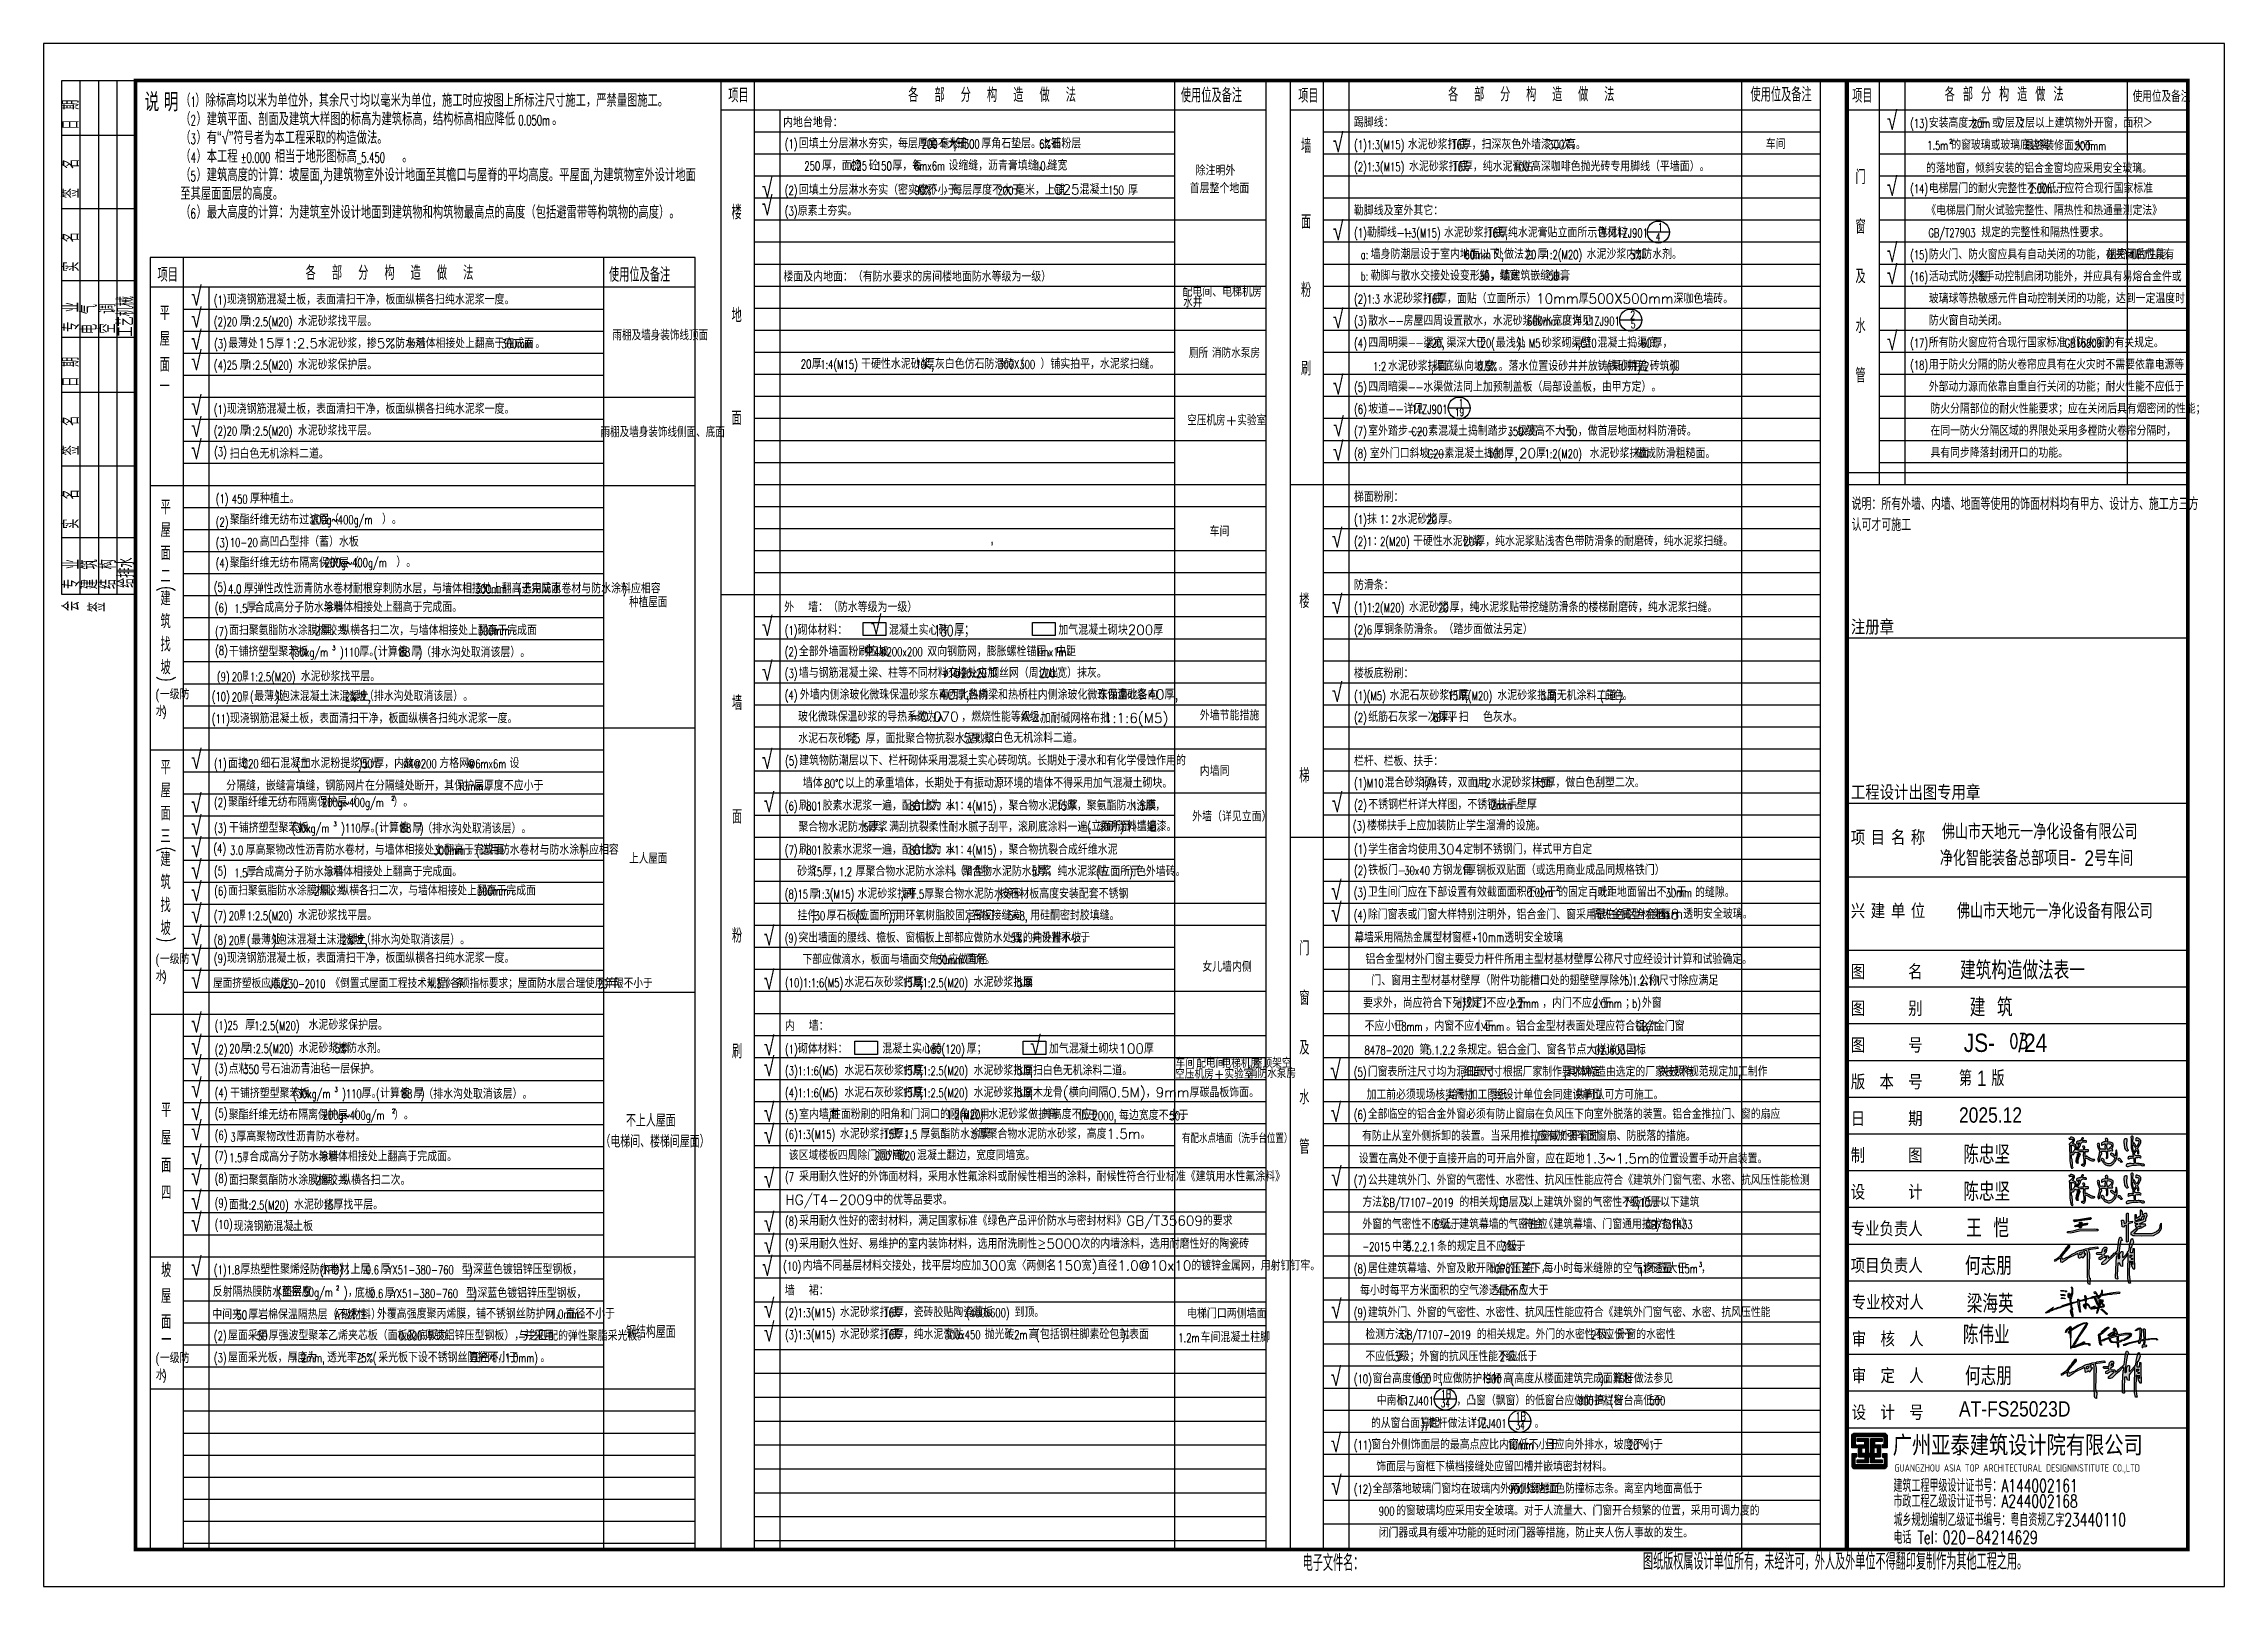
# Model space of a CAD drawing. Extents: x -1041549 to 749950, y -354245 to 17554.
# Drawn here: x -283356 to -223956, y -187337 to -145337 of the extents above; entities that cross this region are included whole.
import ezdxf
from ezdxf.enums import TextEntityAlignment as Align

# ---------------------------------------------------------------- set-up
doc = ezdxf.new("R2010")
doc.units = 0
doc.header["$LTSCALE"] = 1000
doc.header["$MEASUREMENT"] = 0
for name, color, linetype in [('13', 13, 'Continuous'), ('14', 1, 'Continuous'), ('_0', 7, 'Continuous'), ('DIM_IDEN', 3, 'Continuous'), ('PUB_TEXT', 7, 'Continuous'), ('PUB_TITLE', 4, 'Continuous'), ('RAS2DXF', 7, 'Continuous'), ('图签-Xi$0$RAS2DXF', 7, 'Continuous'), ('填写内容', 7, 'Continuous')]:
    doc.layers.add(name, color=color, linetype=linetype)
doc.styles.add('_HZTXT', font='gs_txt.shx', dxfattribs={"width": 0.8, "bigfont": 'HZTXT.shx'})
doc.styles.add('_TCH_DIM', font='SIMPLEX', dxfattribs={"bigfont": 'GBCBIG'})
doc.styles.add('_TCH_LABEL', font='COMPLEX', dxfattribs={"bigfont": 'GBCBIG'})
doc.styles.add('HT', font='simhei.ttf', dxfattribs={"width": 0.7})
doc.styles.add('hztxt', font='romand_pkpm', dxfattribs={"bigfont": 'gbcbig'})
doc.styles.get("Standard").update_dxf_attribs({"font": 'gbenor.shx', "bigfont": 'gbcbig.shx'})
doc.styles.add('天正', font='SIMPLEX', dxfattribs={"width": 0.8, "bigfont": 'HZTXT'})
doc.styles.add('宋体', font='')
doc.styles.get('宋体').set_extended_font_data('宋体')

msp = doc.modelspace()

# ---------------------------------------------------------------- texts
at = {"layer": '13', "color": 7, "style": '_HZTXT', "width": 0.85}
msp.add_text('建筑构造做法表一', height=500, dxfattribs=at).set_placement((-231153.7, -170815.5))
at = {"layer": 'PUB_TEXT', "color": 7, "style": '_TCH_LABEL', "width": 0.705882}
for s, height, p in [('1', 224.5, (-239388.1, -150444.5)), ('4', 205.3, (-239440.6, -150703.5)), ('2', 224.5, (-240140, -152840)), ('5', 205.3, (-240122.2, -153081.4)), ('1', 224.5, (-244814.8, -155233.8)), ('19', 205.27, (-244911.1, -155475.3)), ('34', 205.27, (-245299.6, -182455.6)), ('1B', 224.52, (-245299.6, -182214.1)), ('34', 205.27, (-243262.3, -183065.3)), ('1B', 224.52, (-243262.3, -182823.8))]:
    msp.add_text(s, height=height, dxfattribs=at).set_placement(p)
at = {"layer": 'PUB_TEXT'}
for s, height, p in [('说明：所有外墙、内墙、地面等使用的饰面材料均有甲方、设计方、施工方三方', 337.589, (-234110.4, -158035.4)), ('认可才可施工', 337.59, (-234110.4, -158606.1))]:
    msp.add_text(s, height=height, dxfattribs=at).set_placement(p)
at = {"layer": 'PUB_TEXT', "color": 4}
msp.add_text('幕墙采用隔热金属型材窗框+10mm透明安全玻璃', height=280, dxfattribs=at).set_placement((-247654.3, -169806.2, 0))
at = {"layer": 'PUB_TITLE'}
for s, height, style, width, p in [('说', 500, '天正', 0.8, (-280605.8, -147180.1)), ('明', 500, '天正', 0.8, (-280084.9, -147180.1)), ('（', 350, '天正', 0.8, (-279631.8, -147057.4)), ('）除标高均以米为单位外，其余尺寸均以毫米为单位，施工时应按图上所标注尺寸施工，严禁量图施工。', 350, '天正', 0.8, (-279223.8, -147057.4)), ('（', 350, '天正', 0.8, (-279631.8, -147564.9)), ('2', 280, '天正', 0.6, (-279351.8, -147564.9)), ('1', 280, '天正', 0.6, (-279351.8, -147057.4)), ('）建筑平面、剖面及建筑大样图的标高为建筑标高，结构标高相应降低', 350, '天正', 0.8, (-279191.8, -147564.9)), ('0.050m', 280, '天正', 0.6, (-270425.6, -147564.9)), ('√', 495.2, '天正', 0.8, (-233146.7, -147682.1)), ('（', 350, '天正', 0.8, (-279631.8, -148072.4)), ('3', 280, '天正', 0.6, (-279351.8, -148072.4)), ('）有“√”符号者为本工程采取的构造做法。', 350, '天正', 0.8, (-279191.8, -148072.4)), ('。', 350, '天正', 0.8, (-269505.5, -147564.9)), ('(1)', 238, '_TCH_DIM', 0.705882, (-263166.8, -148188.4)), ('√', 500, '天正', 0.8, (-248237.7, -148287.4)), ('(13)', 235.7, '_TCH_DIM', 0.705882, (-232512.3, -147626.1)), ('20m', 235.7, '_TCH_DIM', 0.705882, (-230837.1, -147626.1)), ('7', 235.7, '_TCH_DIM', 0.705882, (-230087.8, -147626.1)), ('7', 235.7, '_TCH_DIM', 0.705882, (-229540, -147626.1)), ('（', 350, '天正', 0.8, (-279631.8, -148579.9)), ('4', 280, '天正', 0.6, (-279351.8, -148579.9)), ('）本工程', 350, '天正', 0.8, (-279191.8, -148579.9)), ('%%p0.000', 280, '天正', 0.6, (-277987.1, -148579.9)), ('相当于地形图标高', 350, '天正', 0.8, (-277059.1, -148579.9)), ('_5.450', 280, '天正', 0.6, (-274819.1, -148579.9)), ('。', 350, '天正', 0.8, (-273587.1, -148579.9)), ('200', 238, '_TCH_DIM', 0.705882, (-259440.6, -148188.4)), (',', 238, '_TCH_DIM', 0.705882, (-258567.4, -148188.4)), ('300', 238, '_TCH_DIM', 0.705882, (-258290.8, -148188.4)), ('6%%%', 238, '_TCH_DIM', 0.705882, (-256238.1, -148188.4)), ('(1)1:3(M15)', 238, '_TCH_DIM', 0.705882, (-247660.5, -148212.4)), ('16', 238, '_TCH_DIM', 0.705882, (-245016.9, -148212.4)), ('300', 238, '_TCH_DIM', 0.705882, (-242369.8, -148212.4)), ('1.5m', 235.7, '_TCH_DIM', 0.705882, (-232050.5, -148226.1)), ('2', 117.8, '_TCH_DIM', 0.705882, (-231448.4, -148052.8)), ('500mm', 235.7, '_TCH_DIM', 0.705882, (-228032, -148240)), ('（', 350, '天正', 0.8, (-279631.8, -149087.4)), ('5', 280, '天正', 0.6, (-279351.8, -149087.4)), ('）建筑高度的计算：坡屋面', 350, '天正', 0.8, (-279191.8, -149087.4)), (',', 280, '天正', 0.6, (-275831.8, -149087.4)), ('为建筑物室外设计地面至其檐口与屋脊的平均高度。平屋面', 350, '天正', 0.8, (-275751.8, -149087.4)), (',', 280, '天正', 0.6, (-268471.8, -149087.4)), ('为建筑物室外设计地面', 350, '天正', 0.8, (-268391.8, -149087.4)), ('√', 500, '天正', 0.8, (-263787.8, -149527.7)), ('250', 238, '_TCH_DIM', 0.705882, (-262634.7, -148788.4)), ('C25', 238, '_TCH_DIM', 0.705882, (-261368.3, -148788.4)), ('150', 238, '_TCH_DIM', 0.705882, (-260683.7, -148788.4)), ('6mx6m', 238, '_TCH_DIM', 0.705882, (-259645.9, -148788.4)), ('10', 238, '_TCH_DIM', 0.705882, (-256350.7, -148788.4)), ('(2)1:3(M15)', 238, '_TCH_DIM', 0.705882, (-247660.5, -148812.4)), ('16', 238, '_TCH_DIM', 0.705882, (-244984.9, -148812.4)), ('100', 238, '_TCH_DIM', 0.705882, (-243320.8, -148812.4)), ('√', 495.2, '天正', 0.8, (-233146.7, -149482.1)), ('至其屋面面层的高度。', 350, '天正', 0.8, (-279631.8, -149594.9)), ('√', 500, '天正', 0.8, (-263787.8, -150006.8)), ('(2)', 238, '_TCH_DIM', 0.705882, (-263166.8, -149452.7)), ('90%%%', 238, '_TCH_DIM', 0.705882, (-259637.2, -149452.7)), ('200', 238, '_TCH_DIM', 0.705882, (-257371.9, -149452.7)), ('150', 238, '_TCH_DIM', 0.705882, (-254365.1, -149448.6)), ('(14)', 235.7, '_TCH_DIM', 0.705882, (-232512.6, -149407.8)), ('2.00h', 235.7, '_TCH_DIM', 0.705882, (-229279.8, -149407.8)), ('（', 350, '天正', 0.8, (-279631.8, -150102.4)), ('6', 280, '天正', 0.6, (-279351.8, -150102.4)), ('）最大高度的计算：为建筑室外设计地面到建筑物和构筑物最高点的高度（包括避雷带等构筑物的高度）。', 350, '天正', 0.8, (-279191.8, -150102.4)), ('(3)', 238, '_TCH_DIM', 0.705882, (-263166.8, -150019.3)), ('√', 500, '天正', 0.8, (-248237.7, -150687.4)), ('(1)', 238, '_TCH_DIM', 0.705882, (-247660.5, -150612.4)), ('1:3(M15)', 238, '_TCH_DIM', 0.705882, (-246325.5, -150612.4)), ('16', 238, '_TCH_DIM', 0.705882, (-244033.9, -150612.4)), (',', 238, '_TCH_DIM', 0.705882, (-243549.4, -150612.4)), ('.', 238, '_TCH_DIM', 0.705882, (-241110.2, -150612.4)), ('11ZJ901', 238, '_TCH_DIM', 0.705882, (-240637, -150612.4)), ('√', 495.2, '天正', 0.8, (-233146.7, -151282.1)), ('GB/T27903', 235.7, '_TCH_DIM', 0.705882, (-232018.8, -150607.8)), ('a:', 238, '_TCH_DIM', 0.705882, (-247481.3, -151202.4)), ('60mm', 238, '_TCH_DIM', 0.705882, (-244653.6, -151202.4)), (',', 238, '_TCH_DIM', 0.705882, (-243657, -151202.4)), ('20', 238, '_TCH_DIM', 0.705882, (-242987.2, -151202.4)), ('1:2(M20)', 238, '_TCH_DIM', 0.705882, (-242470.6, -151202.4)), ('5%', 238, '_TCH_DIM', 0.705882, (-240147, -151202.4)), ('√', 495.2, '天正', 0.8, (-233146.7, -151882.1)), ('(15)', 235.7, '_TCH_DIM', 0.705882, (-232512.6, -151207.8)), ('√', 500, '天正', 0.8, (-279337.4, -152469)), ('b:', 238, '_TCH_DIM', 0.705882, (-247481.3, -151787.4)), ('30', 238, '_TCH_DIM', 0.705882, (-244260.4, -151787.4)), ('50', 238, '_TCH_DIM', 0.705882, (-242367.6, -151787.4)), ('(16)', 235.7, '_TCH_DIM', 0.705882, (-232512.6, -151807.8)), (',', 236.4, '_TCH_DIM', 0.705882, (-230833.7, -151807.8)), ('√', 500, '天正', 0.8, (-279337.4, -153067.8)), ('(1)', 238, '_TCH_DIM', 0.705882, (-278716.4, -152437.8)), ('√', 500, '天正', 0.8, (-248237.7, -153087.4)), ('(2)1:3', 238, '_TCH_DIM', 0.705882, (-247660.5, -152412.4)), ('16', 238, '_TCH_DIM', 0.705882, (-245688.9, -152412.4)), ('√', 500, '天正', 0.8, (-279337.4, -153670.6)), ('(2)20', 238, '_TCH_DIM', 0.705882, (-278716.4, -153027.8)), ('1:2.5(M20)', 238, '_TCH_DIM', 0.705882, (-277815.8, -153027.8)), ('(3)', 238, '_TCH_DIM', 0.705882, (-247660.5, -153012.4)), ('600mm', 238, '_TCH_DIM', 0.705882, (-242951.4, -153012.4)), ('11ZJ901', 238, '_TCH_DIM', 0.705882, (-241401.6, -153012.4)), ('√', 495.2, '天正', 0.8, (-233146.7, -153682.1)), ('√', 500, '天正', 0.8, (-279337.4, -154227.2)), ('(3)', 235.7, '_TCH_DIM', 0.705882, (-278709.4, -153627.9)), ('300mm', 235.7, '_TCH_DIM', 0.705882, (-270885.1, -153627.9)), ('(4)', 238, '_TCH_DIM', 0.705882, (-247660.3, -153612.4)), ('220,', 238, '_TCH_DIM', 0.705882, (-245703.6, -153612.4)), ('120(', 238, '_TCH_DIM', 0.705882, (-244357.2, -153612.4)), (')', 238, '_TCH_DIM', 0.705882, (-243207.4, -153612.4)), ('M5', 238, '_TCH_DIM', 0.705882, (-242898.8, -153612.4)), (',C10', 238, '_TCH_DIM', 0.705882, (-241563.8, -153612.4)), ('60', 238, '_TCH_DIM', 0.705882, (-239848.2, -153612.4)), ('(17)', 235.7, '_TCH_DIM', 0.705882, (-232512.6, -153607.8)), ('GB16809', 235.7, '_TCH_DIM', 0.705882, (-228306.3, -153607.8)), ('(4)25', 238, '_TCH_DIM', 0.705882, (-278716.4, -154211.4)), ('1:2.5(M20)', 238, '_TCH_DIM', 0.705882, (-277815.8, -154211.4)), ('20', 238, '_TCH_DIM', 0.705882, (-262730.6, -154179.1)), ('1:4(M15)', 238, '_TCH_DIM', 0.705882, (-262200.9, -154191)), ('10', 238, '_TCH_DIM', 0.705882, (-259606.2, -154191)), ('300X300', 238, '_TCH_DIM', 0.705882, (-257354.6, -154191)), ('√', 500, '天正', 0.8, (-248237.7, -154887.4)), ('1:2', 238, '_TCH_DIM', 0.705882, (-247145.8, -154246.7)), (',', 238, '_TCH_DIM', 0.705882, (-245558.2, -154246.7)), ('0.5%', 238, '_TCH_DIM', 0.705882, (-244298.7, -154246.7)), ('(', 238, '_TCH_DIM', 0.705882, (-240773.7, -154246.7)), ('1/2', 238, '_TCH_DIM', 0.705882, (-240071.9, -154246.7)), (')', 238, '_TCH_DIM', 0.705882, (-239018.1, -154246.7)), ('(18)', 235.7, '_TCH_DIM', 0.705882, (-232512.6, -154207.8)), ('√', 500, '天正', 0.8, (-279337.4, -155446.5)), ('(5)', 238, '_TCH_DIM', 0.705882, (-247660.5, -154812.4)), ('√', 500, '天正', 0.8, (-279337.4, -156045.3)), ('(1)', 238, '_TCH_DIM', 0.705882, (-278716.4, -155415.3)), ('√', 500, '天正', 0.8, (-248227.7, -156026.9)), ('(6)', 238, '_TCH_DIM', 0.705882, (-247660.5, -155412.4)), ('11ZJ901', 238, '_TCH_DIM', 0.705882, (-246096.9, -155412.4)), ('√', 500, '天正', 0.8, (-279337.4, -156648.1)), ('(2)20', 238, '_TCH_DIM', 0.705882, (-278716.4, -156005.3)), ('1:2.5(M20)', 238, '_TCH_DIM', 0.705882, (-277815.8, -156005.3)), ('√', 500, '天正', 0.8, (-248237.7, -156687.4)), ('(7)', 238, '_TCH_DIM', 0.705882, (-247660.5, -156012.4)), ('C20', 238, '_TCH_DIM', 0.705882, (-246096.9, -156012.4)), ('350', 238, '_TCH_DIM', 0.705882, (-243478.4, -156012.4)), ('150', 238, '_TCH_DIM', 0.705882, (-242015.4, -156012.4)), ('(3)', 235.7, '_TCH_DIM', 0.705882, (-278709.4, -156569.7)), ('(8)', 238, '_TCH_DIM', 0.705882, (-247660.5, -156612.4)), ('C20', 238, '_TCH_DIM', 0.705882, (-245657.5, -156622.2)), ('100', 238, '_TCH_DIM', 0.705882, (-244021.9, -156622.2)), ('1:2(M20)', 238, '_TCH_DIM', 0.705882, (-242476.3, -156622.2)), ('(1)', 238, '_TCH_DIM', 0.705882, (-278667.2, -157851.4)), ('450', 238, '_TCH_DIM', 0.705882, (-278229.3, -157856.8)), ('(2)', 238, '_TCH_DIM', 0.705882, (-278667.2, -158483)), ('200g~400g/m', 238, '_TCH_DIM', 0.705882, (-276083.4, -158418.7)), ('√', 495.2, '天正', 0.8, (-248263.1, -159056)), ('(1)', 238, '_TCH_DIM', 0.705882, (-247660.5, -158412.4)), ('1', 238, '_TCH_DIM', 0.705882, (-246959.9, -158412.4)), ('2', 238, '_TCH_DIM', 0.705882, (-246635.3, -158412.4)), ('20', 238, '_TCH_DIM', 0.705882, (-245688.9, -158412.4)), ('(3)', 238, '_TCH_DIM', 0.705882, (-278667.2, -159049.8)), ('10-20', 238, '_TCH_DIM', 0.705882, (-278284.1, -159038.1)), (',', 238, '_TCH_DIM', 0.705882, (-257558.9, -158927.1)), ('(2)1', 238, '_TCH_DIM', 0.705882, (-247660.5, -159012.4)), ('2(M20)', 238, '_TCH_DIM', 0.705882, (-246951.9, -159012.4)), ('20', 238, '_TCH_DIM', 0.705882, (-244679.7, -159012.4)), ('(4)', 238, '_TCH_DIM', 0.705882, (-278667.2, -159602.6)), ('200g~400g/m', 238, '_TCH_DIM', 0.705882, (-275693.9, -159587.6)), ('(5)', 238, '_TCH_DIM', 0.705882, (-278717.3, -160257.3)), ('√', 495.2, '天正', 0.8, (-248263.1, -160856)), ('(6)', 238, '_TCH_DIM', 0.705882, (-278690.3, -160817.4)), ('√', 500, '天正', 0.8, (-263787.8, -161462.2)), ('√', 500, '天正', 0.8, (-260822.7, -161418.5)), ('(1)1:2(M20)', 238, '_TCH_DIM', 0.705882, (-247660.5, -160812.4)), ('20', 238, '_TCH_DIM', 0.705882, (-245378.1, -160812.4)), ('(7)', 238, '_TCH_DIM', 0.705882, (-278685.8, -161468.6)), ('2', 235.7, '_TCH_DIM', 0.705882, (-275965.3, -161439)), ('300mm', 235.7, '_TCH_DIM', 0.705882, (-271523.6, -161439)), ('(1)', 238, '_TCH_DIM', 0.705882, (-263166.8, -161431.5)), ('180', 297.5, '_TCH_DIM', 0.705882, (-259110.4, -161466.3)), ('(2)6', 238, '_TCH_DIM', 0.705882, (-247660.5, -161412.4)), ('(8)', 235.7, '_TCH_DIM', 0.705882, (-278681.9, -161979.5)), ('(30kg/m', 238, '_TCH_DIM', 0.705882, (-276627.1, -162022.4)), ('3', 119, '_TCH_DIM', 0.705882, (-275491.1, -161847.4)), (')110', 238, '_TCH_DIM', 0.705882, (-275283.1, -162022.4)), ('(', 238, '_TCH_DIM', 0.705882, (-274361.9, -162022.4)), ('88', 238, '_TCH_DIM', 0.705882, (-273660.1, -162022.4)), (')', 238, '_TCH_DIM', 0.705882, (-273143.5, -162022.4)), ('√', 500, '天正', 0.8, (-263787.8, -162676.9)), ('(2)', 238, '_TCH_DIM', 0.705882, (-263166.8, -162016)), ('4@200x200', 238, '_TCH_DIM', 0.705882, (-260733.4, -162016)), ('1mx1m', 238, '_TCH_DIM', 0.705882, (-256336.5, -162016)), ('(9)', 238, '_TCH_DIM', 0.705882, (-278633.6, -162696.4)), ('20厚', 238, '_TCH_DIM', 0.705882, (-278230.6, -162696.4)), ('1:2.5(M20)', 238, '_TCH_DIM', 0.705882, (-277733, -162696.4)), ('(3)', 238, '_TCH_DIM', 0.705882, (-263166.8, -162601.9)), ('%%C1@20x20', 238, '_TCH_DIM', 0.705882, (-258850.8, -162601.9)), ('200', 238, '_TCH_DIM', 0.705882, (-256226.7, -162601.9)), ('√', 495.2, '天正', 0.8, (-248263.1, -163256)), ('(', 238, '_TCH_DIM', 0.705882, (-280304.4, -163187.2)), ('(10)', 238, '_TCH_DIM', 0.705882, (-278775.6, -163234.7)), ('20厚', 238, '_TCH_DIM', 0.705882, (-278230.6, -163244.6)), ('(', 238, '_TCH_DIM', 0.705882, (-277733, -163234.7)), (')', 238, '_TCH_DIM', 0.705882, (-277031.2, -163234.7)), ('2%', 238, '_TCH_DIM', 0.705882, (-275149.8, -163234.7)), ('(4)', 238, '_TCH_DIM', 0.705882, (-263167.4, -163195.1)), ('(1)(M5)', 238, '_TCH_DIM', 0.705882, (-247660.5, -163212.4)), ('15', 238, '_TCH_DIM', 0.705882, (-245116.5, -163212.4)), (',(M20)', 238, '_TCH_DIM', 0.705882, (-244631.9, -163212.4)), ('5', 238, '_TCH_DIM', 0.705882, (-242577.6, -163212.4)), (',', 238, '_TCH_DIM', 0.705882, (-242221, -163212.4)), ('(', 238, '_TCH_DIM', 0.705882, (-240961.4, -163212.4)), (')', 238, '_TCH_DIM', 0.705882, (-240456.2, -163212.4)), (')', 238, '_TCH_DIM', 0.705882, (-280107.8, -163642.2)), ('(11)', 238, '_TCH_DIM', 0.705882, (-278775.6, -163838.7)), ('(2)', 238, '_TCH_DIM', 0.705882, (-247660.5, -163801.6)), ('8', 238, '_TCH_DIM', 0.705882, (-245507.1, -163801.6)), ('√', 500, '天正', 0.8, (-279337.4, -165082.3)), ('√', 500, '天正', 0.8, (-263787.8, -165076.9)), ('(1)', 238, '_TCH_DIM', 0.705882, (-278713.7, -165061.4)), ('C20', 238, '_TCH_DIM', 0.705882, (-277936.5, -165061.4)), ('(', 238, '_TCH_DIM', 0.705882, (-276465.5, -165061.4)), (')50', 238, '_TCH_DIM', 0.705882, (-274780.7, -165061.4)), ('%%c4@200', 238, '_TCH_DIM', 0.705882, (-273562.4, -165061.4)), ('@6mx6m', 238, '_TCH_DIM', 0.705882, (-271792, -165061.4)), ('(5)', 238, '_TCH_DIM', 0.705882, (-263157.8, -164987.2)), ('√', 500, '天正', 0.8, (-279337.4, -166282.3)), ('10mm', 238, '_TCH_DIM', 0.705882, (-272092.5, -165671.6)), ('√', 500, '天正', 0.8, (-263737.8, -166260)), ('80%%DC', 238, '_TCH_DIM', 0.705882, (-262084.9, -165598.6)), ('√', 495.2, '天正', 0.8, (-248263.1, -166256)), ('(1)M10', 238, '_TCH_DIM', 0.705882, (-247660.5, -165586.3)), ('1/4', 238, '_TCH_DIM', 0.705882, (-245845.5, -165586.3)), ('1', 238, '_TCH_DIM', 0.705882, (-244398.5, -165586.3)), ('2', 238, '_TCH_DIM', 0.705882, (-244073.9, -165586.3)), ('15', 238, '_TCH_DIM', 0.705882, (-242734.4, -165586.3)), ('√', 500, '天正', 0.8, (-279337.4, -166882.3)), ('(2)', 238, '_TCH_DIM', 0.705882, (-278713.7, -166115.1)), ('200g~400g/m', 238, '_TCH_DIM', 0.705882, (-275773.9, -166115.1)), ('2', 119, '_TCH_DIM', 0.705882, (-273885.9, -165940.1)), ('(6)', 238, '_TCH_DIM', 0.705882, (-263165.9, -166212.5)), ('801', 238, '_TCH_DIM', 0.705882, (-262585.3, -166212.5)), ('801', 238, '_TCH_DIM', 0.705882, (-259778.2, -166212.5)), ('=1', 238, '_TCH_DIM', 0.705882, (-258740.4, -166212.5)), ('4(M15)', 238, '_TCH_DIM', 0.705882, (-258207.8, -166212.5)), ('15', 238, '_TCH_DIM', 0.705882, (-255771, -166212.5)), ('1.5', 238, '_TCH_DIM', 0.705882, (-253713.7, -166212.5)), ('(2)', 238, '_TCH_DIM', 0.705882, (-247660.5, -166184.7)), ('2mm', 238, '_TCH_DIM', 0.705882, (-243934.4, -166184.7)), ('√', 500, '天正', 0.8, (-279337.4, -167482.3)), ('(3)', 238, '_TCH_DIM', 0.705882, (-278713.7, -166820.1)), ('(30kg/m', 238, '_TCH_DIM', 0.705882, (-276595.5, -166816.8)), ('3', 119, '_TCH_DIM', 0.705882, (-275459.5, -166641.8)), (')110', 238, '_TCH_DIM', 0.705882, (-275251.5, -166816.8)), ('(', 238, '_TCH_DIM', 0.705882, (-274330.4, -166816.8)), ('88', 238, '_TCH_DIM', 0.705882, (-273628.6, -166816.8)), (')', 238, '_TCH_DIM', 0.705882, (-273112, -166816.8)), ('5', 238, '_TCH_DIM', 0.705882, (-261026.8, -166795.2)), ('(', 238, '_TCH_DIM', 0.705882, (-254931.1, -166775.4)), (')', 238, '_TCH_DIM', 0.705882, (-254032.7, -166775.4)), ('(3)', 238, '_TCH_DIM', 0.705882, (-247692.4, -166756.5)), ('√', 500, '天正', 0.8, (-279337.4, -168082.3)), ('(4)', 238, '_TCH_DIM', 0.705882, (-278728.8, -167371.5)), ('3.0', 238, '_TCH_DIM', 0.705882, (-278276.4, -167417.9)), ('300mm', 238, '_TCH_DIM', 0.705882, (-272737.8, -167417.9)), ('(', 238, '_TCH_DIM', 0.705882, (-271581.2, -167417.9)), (')', 238, '_TCH_DIM', 0.705882, (-268716.9, -167417.9)), ('(7)', 238, '_TCH_DIM', 0.705882, (-263166.8, -167412.5)), ('801', 238, '_TCH_DIM', 0.705882, (-262586.2, -167412.5)), ('801', 238, '_TCH_DIM', 0.705882, (-259779, -167412.5)), ('=1', 238, '_TCH_DIM', 0.705882, (-258741.2, -167412.5)), ('4(M15)', 238, '_TCH_DIM', 0.705882, (-258208.6, -167412.5)), ('(1)', 238, '_TCH_DIM', 0.705882, (-247660.5, -167390.5)), ('(5)', 238, '_TCH_DIM', 0.705882, (-278713.7, -167986.6)), ('15', 238, '_TCH_DIM', 0.705882, (-262436.3, -168002.5)), ('1.2', 238, '_TCH_DIM', 0.705882, (-261695.7, -168002.5)), ('5', 238, '_TCH_DIM', 0.705882, (-256441.2, -168002.5)), ('(', 238, '_TCH_DIM', 0.705882, (-254683.5, -168002.5)), (')', 238, '_TCH_DIM', 0.705882, (-253785.1, -168002.5)), ('√', 500, '天正', 0.8, (-248287.7, -168643.9)), ('(2)', 238, '_TCH_DIM', 0.705882, (-247660.5, -167968.9)), ('30x40', 238, '_TCH_DIM', 0.705882, (-246293.5, -167968.9)), ('1', 238, '_TCH_DIM', 0.705882, (-244731.1, -167968.9)), ('√', 500, '天正', 0.8, (-279337.4, -168682.3)), ('(6)', 235.7, '_TCH_DIM', 0.705882, (-278706.7, -168525.9)), ('2', 235.7, '_TCH_DIM', 0.705882, (-275990.1, -168525.9)), ('300mm', 235.7, '_TCH_DIM', 0.705882, (-271548.4, -168525.9)), ('(8)15', 238, '_TCH_DIM', 0.705882, (-263167.9, -168612.5)), ('1:3(M15)', 238, '_TCH_DIM', 0.705882, (-262299.3, -168612.5)), (',', 238, '_TCH_DIM', 0.705882, (-260007.7, -168612.5)), ('1.5', 238, '_TCH_DIM', 0.705882, (-259731.1, -168612.5)), (',', 238, '_TCH_DIM', 0.705882, (-257397.2, -168612.5)), ('√', 500, '天正', 0.8, (-248287.7, -169243.9)), ('(3)', 238, '_TCH_DIM', 0.705882, (-247667.8, -168567.1)), ('0.02m', 238, '_TCH_DIM', 0.705882, (-242958.7, -168567.1)), ('2', 119, '_TCH_DIM', 0.705882, (-242158.7, -168392.1)), (',', 238, '_TCH_DIM', 0.705882, (-241119.8, -168567.1)), ('30mm', 238, '_TCH_DIM', 0.705882, (-239175.2, -168574.7)), ('√', 500, '天正', 0.8, (-279337.4, -169282.3)), ('(7)', 238, '_TCH_DIM', 0.705882, (-278716.4, -169201.6)), ('20厚', 238, '_TCH_DIM', 0.705882, (-278313.4, -169201.6)), ('1:2.5(M20)', 238, '_TCH_DIM', 0.705882, (-277815.8, -169201.6)), (',30', 238, '_TCH_DIM', 0.705882, (-262427.2, -169202.5)), ('(', 238, '_TCH_DIM', 0.705882, (-261240.9, -169202.5)), ('),', 238, '_TCH_DIM', 0.705882, (-260342.5, -169202.5)), (';', 238, '_TCH_DIM', 0.705882, (-258184.5, -169202.5)), ('5~8,', 238, '_TCH_DIM', 0.705882, (-257089.5, -169202.5)), ('(4)', 238, '_TCH_DIM', 0.705882, (-247669.3, -169180.5)), ('√', 500, '天正', 0.8, (-279337.4, -169882.3)), ('√', 500, '天正', 0.8, (-279337.4, -170432.3)), ('(8)', 238, '_TCH_DIM', 0.705882, (-278716.4, -169863.3)), ('20厚', 238, '_TCH_DIM', 0.705882, (-278313.4, -169873.2)), ('(', 238, '_TCH_DIM', 0.705882, (-277815.8, -169863.3)), (')', 238, '_TCH_DIM', 0.705882, (-277114, -169863.3)), ('2%', 238, '_TCH_DIM', 0.705882, (-275232.6, -169863.3)), ('√', 500, '天正', 0.8, (-263737.8, -169887.5)), ('(9)', 233.24, '_TCH_DIM', 0.705882, (-263167.6, -169809)), ('5%', 233.24, '_TCH_DIM', 0.705882, (-257011.4, -169809)), ('(', 238, '_TCH_DIM', 0.705882, (-280304.4, -170396.1)), ('(9)', 238, '_TCH_DIM', 0.705882, (-278716.4, -170362.5)), ('50mm', 233.24, '_TCH_DIM', 0.705882, (-259021.6, -170399)), (')', 238, '_TCH_DIM', 0.705882, (-280107.8, -170851.1)), ('√', 500, '天正', 0.8, (-279337.4, -171070.7)), ('JGJ230-2010', 231.2, '_TCH_DIM', 0.705882, (-277212.2, -171047.9)), ('4.3.1', 231.2, '_TCH_DIM', 0.705882, (-272867.7, -171047.9)), ('20', 231.2, '_TCH_DIM', 0.705882, (-268266.5, -171047.9)), ('√', 500, '天正', 0.8, (-263737.8, -171087.5)), ('(10)1:1:6(M5)', 238, '_TCH_DIM', 0.705882, (-263160.6, -171022.8)), ('15', 238, '_TCH_DIM', 0.705882, (-259971.8, -171022.8)), (',1:2.5(M20)', 238, '_TCH_DIM', 0.705882, (-259487.2, -171022.8)), ('5', 238, '_TCH_DIM', 0.705882, (-256843.6, -171022.8)), ('。', 238, '_TCH_DIM', 0.705882, (-256487.1, -171022.8)), ('5.1.2.1.1', 238, '_TCH_DIM', 0.705882, (-240310.1, -170974.7)), ('a)', 238, '_TCH_DIM', 0.705882, (-244860.4, -171586.3)), ('2.2mm', 238, '_TCH_DIM', 0.705882, (-243416.8, -171586.3)), ('2.0mm', 238, '_TCH_DIM', 0.705882, (-241160.6, -171586.3)), ('b)', 238, '_TCH_DIM', 0.705882, (-240084, -171586.3)), ('√', 500, '天正', 0.8, (-279337.4, -172255.8)), ('(1)25', 238, '_TCH_DIM', 0.705882, (-278695.4, -172187)), ('1:2.5(M20)', 238, '_TCH_DIM', 0.705882, (-277622.5, -172194.5)), ('1.8mm', 238, '_TCH_DIM', 0.705882, (-246590.4, -172216.3)), ('1.4mm', 238, '_TCH_DIM', 0.705882, (-244366.2, -172216.3)), ('GB/T', 238, '_TCH_DIM', 0.705882, (-239979.5, -172216.3)), ('√', 500, '天正', 0.8, (-279337.4, -172863.7)), ('√', 500, '天正', 0.8, (-279337.4, -173420.9)), ('(2)', 238, '_TCH_DIM', 0.705882, (-278695.4, -172846)), ('20', 238, '_TCH_DIM', 0.705882, (-278296.8, -172818)), ('1:2.5(M20)', 238, '_TCH_DIM', 0.705882, (-277794.8, -172818)), ('5%', 238, '_TCH_DIM', 0.705882, (-275427.8, -172818)), ('√', 500, '天正', 0.8, (-263737.8, -172887.5)), ('(1)', 238, '_TCH_DIM', 0.705882, (-263160.6, -172831.5)), ('180(120)', 238, '_TCH_DIM', 0.705882, (-259331.6, -172831.5)), ('√', 500, '天正', 0.8, (-256481.7, -172868.2)), ('8478-2020', 238, '_TCH_DIM', 0.705882, (-247376.8, -172858.8)), ('5.1.2.2', 238, '_TCH_DIM', 0.705882, (-245692.2, -172858.8)), ('02J603-1', 238, '_TCH_DIM', 0.705882, (-241108.9, -172858.8)), ('(3)', 238, '_TCH_DIM', 0.705882, (-278695.4, -173361.9)), ('350', 238, '_TCH_DIM', 0.705882, (-277918.2, -173379.9)), ('√', 500, '天正', 0.8, (-263737.8, -173446)), ('(3)1:1:6(M5)', 238, '_TCH_DIM', 0.705882, (-263160.6, -173422.8)), ('15', 238, '_TCH_DIM', 0.705882, (-259971.8, -173422.8)), (',1:2.5(M20)', 238, '_TCH_DIM', 0.705882, (-259487.2, -173422.8)), ('5', 238, '_TCH_DIM', 0.705882, (-256843.6, -173422.8)), (',', 238, '_TCH_DIM', 0.705882, (-256487.1, -173422.8)), ('√', 495.2, '天正', 0.8, (-248307.6, -173532.1)), ('(5)', 235.7, '_TCH_DIM', 0.705882, (-247665.7, -173457.8)), (',', 235.7, '_TCH_DIM', 0.705882, (-244754.4, -173457.8)), (',', 235.7, '_TCH_DIM', 0.705882, (-241949.4, -173457.8)), (',', 235.7, '_TCH_DIM', 0.705882, (-237200.4, -173452.3)), ('√', 500, '天正', 0.8, (-279337.4, -174028.8)), ('(4)', 238, '_TCH_DIM', 0.705882, (-278695.4, -174023.6)), ('(30kg/m', 238, '_TCH_DIM', 0.705882, (-276566.7, -174045.4)), ('3', 119, '_TCH_DIM', 0.705882, (-275430.7, -173870.4)), (')110', 238, '_TCH_DIM', 0.705882, (-275222.7, -174045.4)), ('(', 238, '_TCH_DIM', 0.705882, (-274301.5, -174045.4)), ('88', 238, '_TCH_DIM', 0.705882, (-273599.8, -174045.4)), (')', 238, '_TCH_DIM', 0.705882, (-273083.2, -174045.4)), ('(4)1:1:6(M5)', 238, '_TCH_DIM', 0.705882, (-263160.6, -174022.8)), ('15', 238, '_TCH_DIM', 0.705882, (-259971.8, -174022.8)), (',1:2.5(M20)', 238, '_TCH_DIM', 0.705882, (-259487.2, -174022.8)), ('5', 238, '_TCH_DIM', 0.705882, (-256843.6, -174022.8)), (',', 238, '_TCH_DIM', 0.705882, (-256487.1, -174022.8)), ('√', 500, '天正', 0.8, (-279337.4, -174644.2)), ('√', 500, '天正', 0.8, (-279337.4, -175191.9)), ('(5)', 238, '_TCH_DIM', 0.705882, (-278695.4, -174574.3)), ('200g~400g/m', 238, '_TCH_DIM', 0.705882, (-275755.6, -174630.6)), ('2', 119, '_TCH_DIM', 0.705882, (-273867.6, -174455.6)), ('√', 500, '天正', 0.8, (-263737.8, -174687.5)), ('(5)', 238, '_TCH_DIM', 0.705882, (-263160.6, -174616.5)), (',', 238, '_TCH_DIM', 0.705882, (-261990.2, -174616.5)), ('1:2(M20)', 238, '_TCH_DIM', 0.705882, (-258764.7, -174616.5)), ('.', 238, '_TCH_DIM', 0.705882, (-256244.5, -174616.5)), ('2000,', 238, '_TCH_DIM', 0.705882, (-254783.5, -174644)), ('50', 238, '_TCH_DIM', 0.705882, (-252687.3, -174644)), ('√', 495.2, '天正', 0.8, (-248296.7, -174686.1)), ('(6)', 235.7, '_TCH_DIM', 0.705882, (-247664.8, -174611.8)), (',', 235.7, '_TCH_DIM', 0.705882, (-245179.5, -174082.3)), (',', 235.7, '_TCH_DIM', 0.705882, (-243932.1, -174082.3)), ('√', 500, '天正', 0.8, (-263737.8, -175287.5)), ('(6)1:3(M15)', 238, '_TCH_DIM', 0.705882, (-263160.6, -175152.4)), ('15', 238, '_TCH_DIM', 0.705882, (-260485, -175152.4)), ('1.5', 238, '_TCH_DIM', 0.705882, (-259915.9, -175152.4)), ('5', 238, '_TCH_DIM', 0.705882, (-258072.7, -175152.4)), ('√', 500, '天正', 0.8, (-279337.4, -175857)), ('200', 235.7, '_TCH_DIM', 0.705882, (-260714.2, -175733.3)), ('C20', 235.7, '_TCH_DIM', 0.705882, (-260044.1, -175733.3)), ('√', 500, '天正', 0.8, (-279337.4, -176413.9)), ('√', 500, '天正', 0.8, (-263737.8, -176487.5)), ('(7', 238, '_TCH_DIM', 0.705882, (-263160.6, -176312.3)), ('√', 500, '天正', 0.8, (-248287.7, -176443.9)), ('(7)', 235.7, '_TCH_DIM', 0.705882, (-247664.8, -176407.8)), ('√', 500, '天正', 0.8, (-279337.4, -177081.9)), ('(9)', 238, '_TCH_DIM', 0.705882, (-278695.4, -177022.6)), ('1:2.5(M20)', 238, '_TCH_DIM', 0.705882, (-277918.2, -177078.7)), ('15', 238, '_TCH_DIM', 0.705882, (-275747.8, -177078.7)), ('GB/T7107-2019', 235.697, '_TCH_DIM', 0.705882, (-246850.3, -177007.8)), (',10', 235.7, '_TCH_DIM', 0.705882, (-243817, -177007.8)), ('7', 235.7, '_TCH_DIM', 0.705882, (-240308.7, -177007.8)), (',10', 235.7, '_TCH_DIM', 0.705882, (-239955.6, -177007.8)), ('√', 500, '天正', 0.8, (-279337.4, -177681.9)), ('(10)', 238, '_TCH_DIM', 0.705882, (-278695.4, -177602.2)), ('√', 500, '天正', 0.8, (-263737.8, -177687.5)), ('(8)', 238, '_TCH_DIM', 0.705882, (-263160.6, -177517.1)), ('6', 235.7, '_TCH_DIM', 0.705882, (-245487.5, -177607.8)), ('GB/T31433', 235.7, '_TCH_DIM', 0.705882, (-239724.6, -177607.8)), ('√', 500, '天正', 0.8, (-263737.8, -178287.5)), ('(9)', 238, '_TCH_DIM', 0.705882, (-263160.6, -178143.3)), ('-2015', 235.7, '_TCH_DIM', 0.705882, (-247434.4, -178207.8)), ('5.2.2.1', 235.7, '_TCH_DIM', 0.705882, (-246236.9, -178207.8)), ('3', 235.7, '_TCH_DIM', 0.705882, (-243644.9, -178207.8)), ('√', 500, '天正', 0.8, (-279337.4, -178892)), ('(1)1.8', 238, '_TCH_DIM', 0.705882, (-278716.4, -178838.2)), ('(TPO)', 238, '_TCH_DIM', 0.705882, (-275833.8, -178838.2)), ('0.6', 238, '_TCH_DIM', 0.705882, (-274581.1, -178838.2)), ('YX51-380-760', 238, '_TCH_DIM', 0.705882, (-273984.5, -178838.2)), (')', 238, '_TCH_DIM', 0.705882, (-271769.6, -178838.2)), ('√', 500, '天正', 0.8, (-263787, -178882.9)), ('(10)', 238, '_TCH_DIM', 0.705882, (-263209.8, -178738.6)), ('(8)', 235.7, '_TCH_DIM', 0.705882, (-247664.8, -178807.8)), ('10Pa', 235.7, '_TCH_DIM', 0.705882, (-243974.7, -178807.8)), ('q1', 238, '_TCH_DIM', 0.705882, (-239943.7, -178809.5)), ('1.5m', 238, '_TCH_DIM', 0.705882, (-238877.3, -178809.5)), ('3', 119, '_TCH_DIM', 0.705882, (-238269.3, -178634.5)), ('(', 238, '_TCH_DIM', 0.705882, (-276979.5, -179448.4)), ('50g/m', 238, '_TCH_DIM', 0.705882, (-276277.7, -179448.4)), ('2', 119, '_TCH_DIM', 0.705882, (-275389.7, -179273.4)), (')', 238, '_TCH_DIM', 0.705882, (-275181.7, -179448.4)), ('0.6', 238, '_TCH_DIM', 0.705882, (-274463.4, -179484.8)), ('YX51-380-760', 238, '_TCH_DIM', 0.705882, (-273866.8, -179484.8)), (')', 238, '_TCH_DIM', 0.705882, (-271651.8, -179484.8)), ('4.5m', 238, '_TCH_DIM', 0.705882, (-243764.1, -179409.5)), ('3', 119, '_TCH_DIM', 0.705882, (-243124.1, -179234.5)), ('50', 238, '_TCH_DIM', 0.705882, (-278102.1, -180069.5)), ('A', 238, '_TCH_DIM', 0.705882, (-275422.9, -180069.5)), ('1.0mm', 238, '_TCH_DIM', 0.705882, (-269556.4, -180048.4)), ('√', 500, '天正', 0.8, (-263737.8, -180023.6)), ('(2)1:3(M15)', 238, '_TCH_DIM', 0.705882, (-263160.6, -180006.8)), ('16', 238, '_TCH_DIM', 0.705882, (-260485, -180006.8)), ('(400x600)', 238, '_TCH_DIM', 0.705882, (-258231.1, -180006.8)), ('√', 500, '天正', 0.8, (-248287.7, -180043.9)), ('(9)', 235.7, '_TCH_DIM', 0.705882, (-247664.8, -180007.8)), ('(2)', 238, '_TCH_DIM', 0.705882, (-278716.4, -180638.2)), ('50', 238, '_TCH_DIM', 0.705882, (-277546, -180638.2)), ('0.600', 238, '_TCH_DIM', 0.705882, (-273687.2, -180638.2)), ('√', 500, '天正', 0.8, (-263737.8, -180673.6)), ('(3)1:3(M15)', 238, '_TCH_DIM', 0.705882, (-263160.6, -180606.8)), ('16', 238, '_TCH_DIM', 0.705882, (-260485, -180606.8)), ('300x450', 238, '_TCH_DIM', 0.705882, (-258820.8, -180606.8)), ('1.2m', 238, '_TCH_DIM', 0.705882, (-257135.1, -180606.8)), ('(', 238, '_TCH_DIM', 0.705882, (-256330.5, -180606.8)), (')', 238, '_TCH_DIM', 0.705882, (-253987.2, -180610.8)), ('1.2m', 238, '_TCH_DIM', 0.705882, (-252448.6, -180688.4)), ('GB/T7107-2019', 235.697, '_TCH_DIM', 0.705882, (-246379.2, -180607.8)), ('2', 235.7, '_TCH_DIM', 0.705882, (-241204.3, -180607.8)), ('(', 238, '_TCH_DIM', 0.705882, (-280304.4, -181256.5)), ('(3)', 238, '_TCH_DIM', 0.705882, (-278716.4, -181238.2)), ('1.2mm,', 238, '_TCH_DIM', 0.705882, (-276563, -181238.2)), ('75%(', 238, '_TCH_DIM', 0.705882, (-274848.6, -181238.2)), ('1.0mm)', 238, '_TCH_DIM', 0.705882, (-270784.3, -181238.2)), ('3', 235.7, '_TCH_DIM', 0.705882, (-246573.9, -181207.8)), ('2', 235.7, '_TCH_DIM', 0.705882, (-243689.8, -181207.8)), (')', 238, '_TCH_DIM', 0.705882, (-280107.8, -181711.5)), ('√', 495.2, '天正', 0.8, (-248296.7, -181882.1)), ('(10)', 235.7, '_TCH_DIM', 0.705882, (-247664.8, -181807.8)), ('900', 235.7, '_TCH_DIM', 0.705882, (-245989.6, -181807.8)), ('900', 235.7, '_TCH_DIM', 0.705882, (-244072.1, -181807.8)), ('(', 235.7, '_TCH_DIM', 0.705882, (-243402.1, -181807.8)), (')', 235.7, '_TCH_DIM', 0.705882, (-240954.8, -181807.8)), ('11ZJ401', 235.7, '_TCH_DIM', 0.705882, (-246456.6, -182407.8)), (',', 235.7, '_TCH_DIM', 0.705882, (-245319.5, -181807.8)), ('900', 235.7, '_TCH_DIM', 0.705882, (-241562.3, -182407.8)), ('(', 235.7, '_TCH_DIM', 0.705882, (-240697.6, -182407.8)), ('500', 235.7, '_TCH_DIM', 0.705882, (-239613.2, -182407.8)), ('),', 235.7, '_TCH_DIM', 0.705882, (-245836.4, -183025.6)), ('11ZJ401', 235.7, '_TCH_DIM', 0.705882, (-244478.1, -183025.6)), ('√', 495.2, '天正', 0.8, (-248296.7, -183682.1)), ('(11)', 235.7, '_TCH_DIM', 0.705882, (-247664.8, -183607.8)), ('10mm', 235.7, '_TCH_DIM', 0.705882, (-243490.2, -183607.8)), ('20', 235.7, '_TCH_DIM', 0.705882, (-240198.7, -183607.8)), ('√', 500, '天正', 0.8, (-248287.7, -184843.9)), ('(12)', 235.7, '_TCH_DIM', 0.705882, (-247664.8, -184807.8)), ('900', 235.7, '_TCH_DIM', 0.705882, (-243458.6, -184807.8)), ('900', 235.7, '_TCH_DIM', 0.705882, (-246989.2, -185407.8))]:
    msp.add_text(s, height=height, dxfattribs=dict(at, style=style, width=width)).set_placement(p)
at = {"layer": 'PUB_TITLE', "style": '_TCH_DIM'}
for s, height, p in [('项目', 385.82, (-264705.7, -146937.5)), ('各', 385.8, (-259805.3, -146926.6)), ('部', 385.8, (-259090.2, -146926.6)), ('分', 385.8, (-258375, -146926.6)), ('构', 385.8, (-257659.9, -146926.6)), ('造', 385.8, (-256944.8, -146926.6)), ('做', 385.8, (-256229.6, -146926.6)), ('法', 385.8, (-255514.5, -146926.6)), ('使用位及备注', 385.82, (-252378.4, -146937.5)), ('项目', 382.08, (-249182.2, -146947.2)), ('各', 382.1, (-245098.2, -146908.9)), ('部', 382.1, (-244390, -146908.9)), ('分', 382.1, (-243681.8, -146908.9)), ('构', 382.1, (-242973.6, -146908.9)), ('造', 382.1, (-242265.3, -146908.9)), ('做', 382.1, (-241557.1, -146908.9)), ('法', 382.1, (-240848.9, -146908.9)), ('使用位及备注', 385.82, (-236863.7, -146916.1)), ('项目', 382.08, (-234093.9, -146947.2)), ('各', 382.1, (-231571.3, -146908.9)), ('部', 382.1, (-231078.1, -146908.9)), ('分', 382.1, (-230584.9, -146908.9)), ('构', 382.1, (-230091.7, -146908.9)), ('造', 382.1, (-229598.6, -146908.9)), ('做', 382.1, (-229105.4, -146908.9)), ('法', 382.1, (-228612.2, -146908.9)), ('使用位及备注', 308.65, (-226454.8, -146924.7)), ('内地台地骨：', 270.07, (-263212.9, -147612.5)), ('回填土分层淋水夯实，每层厚度不大于', 270.071, (-262782.8, -148188.4)), ('毫米', 270.07, (-258960.6, -148188.4)), ('铺', 270.1, (-258487.4, -148188.4)), ('厚角石垫层。上铺', 270.07, (-257810.8, -148188.4)), ('石粉层', 270.07, (-255902.1, -148188.4)), ('墙', 385.8, (-249106.4, -148318.8)), ('踢脚线：', 270.07, (-247665.7, -147612.4)), ('车间', 270.07, (-236446.4, -148204.8)), ('安装高度大于', 267.46, (-232005.2, -147626.1)), ('或', 267.5, (-230282.5, -147626.1)), ('层及', 267.46, (-229929.4, -147626.1)), ('层以上建筑物外开窗，面积＞', 267.457, (-229381.5, -147626.1)), ('厚，面捣', 270.07, (-262154.7, -148788.4)), ('砼', 270.1, (-260880.3, -148788.4)), ('厚，每', 270.07, (-260235.7, -148788.4)), ('设缩缝，沥青膏填缝，缝宽', 270.071, (-258709.9, -148788.4)), ('水泥砂浆打底', 270.07, (-246196.5, -148212.4)), ('厚，扫深灰色外墙漆二次，', 270.071, (-244728.9, -148212.4)), ('高。', 270.07, (-241889.8, -148212.4)), ('的窗玻璃或玻璃底边离', 267.46, (-231392.9, -148226.1)), ('最终装修面大于', 267.46, (-229394.9, -148240)), ('。', 270.1, (-256062.7, -148788.4)), ('除注明外', 270.07, (-251976.6, -148926.8)), ('水泥砂浆打底', 270.07, (-246164.5, -148812.4)), ('厚，纯水泥膏贴', 270.07, (-244696.9, -148812.4)), ('高深咖啡色抛光砖专用脚线（平墙面）。', 270.071, (-242840.8, -148812.4)), ('门', 385.8, (-234004.5, -149162.4)), ('的落地窗，倾斜安装的铝合金窗均应采用安全玻璃。', 267.457, (-232081.3, -148860)), ('回填土分层淋水夯实（密实度不小于', 270.071, (-262782.8, -149452.7)), ('），每层厚度不大于', 270.07, (-259141.2, -149452.7)), ('毫米，上铺', 270.07, (-256891.9, -149452.7)), ('C25混凝土', 270.07, (-255844.6, -149440.2)), ('厚', 270.1, (-253815.8, -149448.6)), ('首层整个地面', 270.07, (-252137.2, -149409.4)), ('电梯层门的耐火完整性不应低于', 267.457, (-232005.5, -149407.8)), ('，应符合现行国家标准', 267.46, (-228574.7, -149407.8)), ('楼', 385.8, (-264618.2, -150124.2)), ('原素土夯实。', 270.07, (-262814.8, -150019.3)), ('面', 385.8, (-249106.4, -150379.1)), ('勒脚线及室外其它：', 270.07, (-247665.7, -150012.4)), ('窗', 385.8, (-234004.5, -150512.4)), ('《电梯层门耐火试验完整性、隔热性和热通量测定法》', 267.457, (-232074.7, -150007.8)), ('勒脚线——', 270.07, (-247308.5, -150612.4)), ('水泥砂浆打底', 270.07, (-245213.5, -150612.4)), ('厚', 270.1, (-243745.9, -150612.4)), ('纯水泥膏贴立面所示色材料', 270.071, (-243469.4, -150612.4)), ('详见', 270.07, (-241030.2, -150612.4)), ('规定的完整性和隔热性要求。', 267.457, (-230576.9, -150607.8)), ('项目', 385.82, (-280255.3, -151820.3)), ('各', 385.8, (-276218.7, -151770.3)), ('部', 385.8, (-275503.6, -151770.3)), ('分', 385.8, (-274788.5, -151770.3)), ('构', 385.8, (-274073.3, -151770.3)), ('造', 385.8, (-273358.2, -151770.3)), ('做', 385.8, (-272643.1, -151770.3)), ('法', 385.8, (-271927.9, -151770.3)), ('使用位及备注', 385.82, (-267956, -151820.3)), ('墙身防潮层设于室内地面以下', 270.071, (-247209.3, -151202.4)), ('处', 270.1, (-243853.6, -151202.4)), ('做法为', 270.07, (-243577, -151202.4)), ('厚', 270.1, (-242667.2, -151202.4)), ('水泥沙浆内加', 270.07, (-241326.6, -151202.4)), ('防水剂。', 270.07, (-239811, -151202.4)), ('及', 385.8, (-234004.5, -151862.4)), ('防火门、防火窗应具有自动关闭的功能，在关闭后应具有', 267.457, (-232005.5, -151207.8)), ('烟密闭的性能。', 268.29, (-227155.6, -151207.8)), ('楼面及内地面：（有防水要求的房间楼地面防水等级为一级）', 270.071, (-263204.2, -151812.5)), ('配电间、电梯机房', 270.07, (-252334.7, -152227.9)), ('粉', 385.8, (-249106.4, -152238.2)), ('勒脚与散水交接处设变形缝，缝宽', 270.071, (-247209.3, -151787.4)), ('，填建筑嵌缝油膏', 270.07, (-243940.4, -151787.4)), ('。', 270.1, (-242047.6, -151787.4)), ('活动式防火窗', 268.29, (-232005.5, -151807.8)), ('除手动控制启闭功能外，并应具有易熔合金件或', 268.285, (-230754.3, -151807.8)), ('平', 385.8, (-280193.9, -152865.9)), ('现浇钢筋混凝土板，表面清扫干净，板面纵横各扫纯水泥浆一度。', 270.071, (-278364.4, -152437.8)), ('地', 385.8, (-264618.2, -152924.2)), ('水井', 289.36, (-252315.6, -152518.3)), ('水泥砂浆打底', 270.07, (-246868.5, -152412.4)), ('厚，面贴（立面所示）10mm厚500X500mm深咖色墙砖。', 270.071, (-245400.9, -152412.4)), ('玻璃球等热敏感元件自动控制关闭的功能，达到一定温度时，', 268.285, (-232005.5, -152407.8)), ('屋', 385.8, (-280193.9, -153565.9)), ('厚', 270.1, (-278012.4, -153027.8)), ('水泥砂浆找平层。', 270.07, (-276431.8, -153027.8)), ('散水——房屋四周设置散水，水泥砂浆散水宽度为', 270.071, (-247276.5, -153012.4)), ('。详见', 270.07, (-241991.4, -153012.4)), ('水', 385.8, (-234004.5, -153212.4)), ('防火窗自动关闭。', 268.29, (-232005.5, -153007.8)), ('最薄处15厚1:2.5水泥砂浆，掺5%%%防水剂', 267.457, (-278329.1, -153627.9)), ('，与墙体相接处上翻高于完成面', 267.457, (-273747.2, -153627.9)), ('。', 267.5, (-269961.2, -153627.9)), ('厕所', 289.36, (-252159.3, -153897.2)), ('消防水泵房', 262.35, (-251533.9, -153889.4)), ('四周明渠——渠宽', 270.07, (-247276.3, -153612.4)), ('渠深大于', 270.07, (-245143.6, -153612.4)), ('最浅处', 270.07, (-243797.2, -153612.4)), ('，', 270.1, (-243095.4, -153612.4)), ('砂浆砌渠壁', 270.07, (-242546.8, -153612.4)), ('混凝土捣渠底', 270.07, (-241027.8, -153612.4)), ('厚，', 270.07, (-239528.2, -153612.4)), ('所有防火窗应符合现行国家标准《防火窗》', 267.457, (-232005.5, -153607.8)), ('的有关规定。', 267.46, (-227213, -153607.8)), ('面', 385.8, (-280193.9, -154265.9)), ('厚', 270.1, (-278012.4, -154211.4)), ('水泥砂浆保护层。', 270.07, (-276431.8, -154211.4)), ('厚', 270.1, (-262433.9, -154189.3)), ('干硬性水泥砂浆,', 270.07, (-261088.9, -154191)), ('厚灰白色仿石防滑砖（', 270.07, (-259347, -154191)), ('）铺实拍平，水泥浆扫缝。', 270.071, (-256203.3, -154191)), ('刷', 385.8, (-249106.4, -154373)), ('水泥砂浆抹面', 270.07, (-246737.8, -154246.7)), ('渠底纵向坡度', 270.07, (-245478.2, -154246.7)), ('。落水位置设砂井并放铸铁砂井盖', 270.071, (-243722.7, -154246.7)), ('渠侧用', 270.07, (-240661.7, -154246.7)), ('砖筑砌', 270.07, (-239607.9, -154246.7)), ('。', 270.1, (-238906.1, -154246.7)), ('管', 385.8, (-234004.5, -154562.4)), ('用于防火分隔的防火卷帘应具有在火灾时不需要依靠电源等', 267.457, (-232005.5, -154207.8)), ('一', 385.8, (-280193.9, -154856.3)), ('四周暗渠——水渠做法同上加预制盖板（局部设盖板，由甲方定）。', 270.071, (-247276.5, -154812.4)), ('外部动力源而依靠自重自行关闭的功能；耐火性能不应低于', 267.457, (-232005.5, -154807.8)), ('现浇钢筋混凝土板，表面清扫干净，板面纵横各扫纯水泥浆一度。', 270.071, (-278364.4, -155415.3)), ('面', 385.8, (-264618.2, -155724.2)), ('空压机房+实验室', 289.36, (-252205.6, -155732.3)), ('坡道——详见', 270.07, (-247276.5, -155412.4)), ('防火分隔部位的耐火性能要求；应在关闭后具有烟密闭的性能；', 267.457, (-231960.5, -155407.8)), ('厚', 270.1, (-278012.4, -156005.3)), ('水泥砂浆找平层。', 270.07, (-276431.8, -156005.3)), ('室外踏步——', 270.07, (-247276.5, -156012.4)), ('素混凝土捣制踏步，级宽', 270.071, (-245640.9, -156012.4)), ('级高不大于', 270.07, (-242998.4, -156012.4)), ('，做首层地面材料防滑砖。', 270.071, (-241567.4, -156012.4)), ('在同一防火分隔区域的界限处采用多樘防火卷帘分隔时，', 267.457, (-231960.5, -156007.8)), ('扫白色无机涂料二道。', 270.07, (-278287.3, -156633.3)), ('室外门口斜坡——', 270.07, (-247230.3, -156622.2)), ('素混凝土捣制', 270.07, (-245201.5, -156622.2)), ('厚,', 270.07, (-243573.9, -156622.2)), ('20厚', 270.07, (-243168.4, -156622.2)), ('水泥砂浆抹面', 270.07, (-241240.8, -156622.2)), ('做成防滑粗糙面。', 270.07, (-239981.3, -156622.2)), ('具有同步降落封闭开口的功能。', 267.457, (-231960.5, -156607.8)), ('平', 385.8, (-280172.1, -158149.5)), ('厚种植土。', 270.07, (-277733.4, -157853.3)), ('梯面粉刷：', 270.07, (-247665.7, -157812.4)), ('屋', 385.8, (-280172.1, -158774.5)), ('聚酯纤维无纺布过滤层（', 270.071, (-278283.2, -158429.1)), ('）。', 270.07, (-274139.4, -158418.7)), ('车间', 270.07, (-251596.7, -158750.6)), ('抹', 270.1, (-247308.5, -158412.4)), ('：', 270.1, (-246831.9, -158412.4)), ('水泥砂浆', 270.07, (-246475.3, -158412.4)), ('厚。', 270.07, (-245368.9, -158412.4)), ('面', 385.8, (-280172.1, -159399.5)), ('高凹凸型排（蓄）水板', 270.07, (-277471.3, -159031.5)), ('：', 270.1, (-247148.5, -159012.4)), ('干硬性水泥砂浆', 270.07, (-246055.9, -159012.4)), ('厚，纯水泥浆贴浅杏色带防滑条的耐磨砖，纯水泥浆扫缝。', 270.071, (-244359.7, -159012.4)), ('二', 385.8, (-280172.1, -160024.5)), ('聚酯纤维无纺布隔离保护层（', 270.071, (-278283.2, -159602.6)), ('）。', 270.07, (-273749.9, -159587.6)), ('建', 385.8, (-280172.1, -160634.8)), ('楼', 385.8, (-249154.5, -160703.6)), ('防滑条：', 270.07, (-247665.7, -160212.4)), ('筑', 385.8, (-280172.1, -161259.8)), ('外', 270.1, (-263184.3, -160812.5)), ('墙：（防水等级为一级）', 270.071, (-262531.7, -160812.5)), ('水泥砂浆', 270.07, (-246164.5, -160812.4)), ('厚，纯水泥浆贴带挖缝防滑条的楼梯耐磨砖，纯水泥浆扫缝。', 270.071, (-245058.1, -160812.4)), ('找', 385.8, (-280172.1, -161884.8)), ('面扫聚氨脂防水涂膜橡胶共', 267.457, (-278301.6, -161439)), ('厚，纵横各扫二次，与墙体相接处上翻高于完成面', 267.457, (-275806.9, -161439)), ('。', 267.5, (-270572.9, -161439)), ('砌体材料：', 270.07, (-262814.8, -161431.5)), ('混凝土实心砖', 270.07, (-260332.5, -161431.5)), ('厚；', 337.59, (-258550.4, -161466.3)), ('加气混凝土砌块200厚', 270.071, (-255715.8, -161431.5)), ('厚铜条防滑条。（踏步面做法另定）', 270.071, (-247116.5, -161412.4)), ('坡', 385.8, (-280172.1, -162509.8)), ('干铺挤塑型聚苯板', 270.07, (-278311.2, -162022.4)), ('厚。', 270.07, (-274755.1, -162022.4)), ('计算值', 270.07, (-274249.9, -162022.4)), ('厚', 270.1, (-273340.1, -162022.4)), ('（排水沟处取消该层）。', 270.071, (-273073.1, -162042.3)), ('全部外墙面粉刷应加', 270.07, (-262782.8, -162016)), ('双向钢筋网，膨胀螺栓锚固，中距', 270.071, (-259285.4, -162016)), ('。', 270.1, (-255464.5, -162016)), ('水泥砂浆找平层。', 270.07, (-276349, -162696.4)), ('墙与钢筋混凝土梁、柱等不同材料交接处应加', 270.071, (-262782.8, -162601.9)), ('钢丝网（周边出', 270.07, (-257602.8, -162601.9)), ('宽）抹灰。', 270.07, (-255746.7, -162601.9)), ('楼板底粉刷：', 270.07, (-247665.7, -162612.4)), ('水', 270.1, (-280304.4, -163642.2)), ('一级防', 270.07, (-280192.4, -163187.2)), ('最薄处', 270.07, (-277621, -163234.7)), ('泡沫混凝土沫混凝土', 270.07, (-276919.2, -163234.7)), ('坡,', 270.07, (-274813.8, -163234.7)), ('（排水沟处取消该层）。', 270.071, (-274629.3, -163234.7)), ('墙', 385.8, (-264606.5, -163478.5)), ('外墙内侧涂玻化微珠保温砂浆东南西北各向', 270.071, (-262755.6, -163195.1)), ('40厚,', 270.07, (-258977.5, -163195.1)), ('热桥梁和热桥柱内侧涂玻化微珠保温砂浆', 270.071, (-258166.7, -163195.1)), ('东西南北各向', 270.07, (-254633.9, -163190.7)), ('40厚,', 270.07, (-253290.6, -163190.7)), ('水泥石灰砂浆打底', 270.07, (-246689.3, -163212.4)), ('厚', 270.1, (-244828.5, -163212.4)), ('水泥砂浆批面', 270.07, (-243757.2, -163212.4)), ('厚', 270.1, (-242417.6, -163212.4)), ('无机涂料二道', 270.07, (-242141, -163212.4)), ('白色', 270.07, (-240849.4, -163212.4)), ('。', 270.1, (-240344.2, -163212.4)), ('现浇钢筋混凝土板，表面清扫干净，板面纵横各扫纯水泥浆一度。', 270.071, (-278281.6, -163838.7)), ('玻化微珠保温砂浆的导热系数为λ', 270.071, (-262806.3, -163795.1)), ('=0.070', 270.07, (-259775.3, -163795.1)), ('，燃烧性能等级≥', 270.07, (-258359.7, -163795.1)), ('A', 270.1, (-256718.3, -163795.1)), ('级。', 270.07, (-256498.3, -163795.1)), ('加耐碱网格布批', 270.07, (-256197.2, -163832.3)), ('1:1:6(M5)', 270.07, (-254477, -163832.3)), ('外墙节能措施', 270.07, (-251863.1, -163759)), ('纸筋石灰浆一次抹平', 270.07, (-247276.5, -163801.6)), ('厚，扫', 270.07, (-245347.1, -163801.6)), ('色灰水。', 270.07, (-244149.4, -163801.6)), ('水泥石灰砂浆', 270.07, (-262799.4, -164385.1)), ('15', 270.07, (-261565, -164385.1)), ('厚，面批聚合物抗裂水泥砂浆', 270.071, (-260964.9, -164385.1)), ('5', 270.1, (-258306.3, -164385.1)), ('厚，', 270.07, (-258106.3, -164385.1)), ('扫白色无机涂料二道。', 270.07, (-257752.5, -164371.1)), ('平', 385.8, (-280172.1, -165233.8)), ('面捣', 270.07, (-278329.7, -165061.4)), ('细石混凝土', 270.07, (-277448.5, -165061.4)), ('加水泥粉提浆压光', 270.07, (-276353.5, -165061.4)), ('厚，内放', 270.07, (-274348.7, -165061.4)), ('方格网，', 270.07, (-272578.4, -165061.4)), ('设', 270.1, (-270664, -165061.4)), ('建筑物防潮层以下、栏杆砌体采用混凝土实心砖砌筑。长期处于浸水和有化学侵蚀作用的', 270.071, (-262773.8, -164987.2)), ('内墙同', 270.07, (-251863.1, -165273.1)), ('梯', 385.8, (-249154.5, -165453.6)), ('栏杆、栏板、扶手：', 270.07, (-247665.7, -165003.7)), ('屋', 385.8, (-280172.1, -165858.8)), ('分隔缝，嵌缝膏填缝，钢筋网片在分隔缝处断开，其保护层厚度不应小于', 270.071, (-278383.6, -165671.6)), ('。', 270.1, (-271324.5, -165671.6)), ('墙体，', 270.07, (-262674.7, -165598.6)), ('以上的承重墙体，长期处于有振动源环境的墙体不得采用加气混凝土砌块。', 270.071, (-261525.5, -165598.6)), ('混合砂浆砌', 270.07, (-246828.5, -165586.3)), ('砖，双面用', 270.07, (-245381.5, -165586.3)), ('：', 270.1, (-244270.5, -165586.3)), ('水泥砂浆抹面', 270.07, (-243913.9, -165586.3)), ('厚，做白色刮塑二次。', 270.07, (-242446.4, -165586.3)), ('面', 385.8, (-280172.1, -166483.8)), ('聚酯纤维无纺布隔离保护层（', 270.071, (-278329.7, -166115.1)), ('）。', 270.07, (-273829.9, -166115.1)), ('面', 385.8, (-264606.5, -166575)), ('刷', 270.1, (-262781.9, -166212.5)), ('胶素水泥浆一遍，配合比为', 270.071, (-262137.3, -166212.5)), ('胶：水', 270.07, (-259330.2, -166212.5)), ('：', 270.1, (-258404.4, -166212.5)), ('，聚合物水泥砂浆', 270.07, (-257343.8, -166212.5)), ('厚，聚氨酯防水涂膜', 270.07, (-255483, -166212.5)), ('厚，', 270.07, (-253345.7, -166212.5)), ('外墙（详见立面）', 270.07, (-252070.7, -166511.6)), ('不锈钢栏杆详大样图，不锈钢扶手壁厚', 270.071, (-247276.5, -166184.7)), ('。', 270.1, (-243294.4, -166184.7)), ('三', 385.8, (-280172.1, -167108.8)), ('干铺挤塑型聚苯板', 270.07, (-278307.6, -166816.8)), ('厚。', 270.07, (-274723.5, -166816.8)), ('计算值', 270.07, (-274218.4, -166816.8)), ('厚', 270.1, (-273308.6, -166816.8)), ('（排水沟处取消该层）。', 270.071, (-273041.6, -166836.7)), ('聚合物水泥防水砂浆', 270.07, (-262796.2, -166795.2)), ('厚，满刮抗裂柔性耐水腻子刮平，滚刷底涂料一遍，滚刷涂料二遍。', 270.071, (-260866.8, -166795.2)), ('立面所示', 270.07, (-254819.1, -166775.4)), ('外墙墙漆。', 270.07, (-253848.4, -166775.4)), ('楼梯扶手上应加装防止学生溜滑的设施。', 270.071, (-247308.4, -166756.5)), ('建', 385.8, (-280172.1, -167733.8)), ('厚高聚物改性沥青防水卷材，与墙体相接处上翻高于完成面', 270.071, (-277849.3, -167417.9)), ('。', 270.1, (-271777.8, -167417.9)), ('选用防水卷材与防水涂料应相容', 270.071, (-271469.2, -167417.9)), ('刷', 270.1, (-262782.8, -167412.5)), ('胶素水泥浆一遍，配合比为', 270.071, (-262138.2, -167412.5)), ('胶：水', 270.07, (-259331, -167412.5)), ('：', 270.1, (-258405.2, -167412.5)), ('，聚合物抗裂合成纤维水泥', 270.071, (-257344.6, -167412.5)), ('学生宿舍均使用304定制不锈钢门，样式甲方自定', 270.071, (-247276.5, -167403.6)), ('筑', 385.8, (-280172.1, -168358.8)), ('砂浆', 270.07, (-262829.5, -168002.5)), ('厚，  厚聚合物水泥防水涂料（Ⅱ型）', 270.071, (-262148.3, -168002.5)), ('，聚合物水泥防水砂浆', 270.07, (-258603.7, -168002.5)), ('厚，纯水泥浆贴', 270.07, (-256281.2, -168002.5)), ('立面所示', 270.07, (-254571.5, -168002.5)), ('色外墙砖。', 270.07, (-253600.8, -168002.5)), ('铁板门——', 270.07, (-247276.5, -167968.9)), ('方钢龙骨', 270.07, (-245517.5, -167968.9)), ('厚钢板双贴面（或选用商业成品同规格铁门）', 270.071, (-244603.1, -167968.9)), ('找', 385.8, (-280172.1, -168983.8)), ('面扫聚氨脂防水涂膜橡胶共', 267.457, (-278326.4, -168525.9)), ('厚，纵横各扫二次，与墙体相接处上翻高于完成面', 267.457, (-275831.7, -168525.9)), ('。', 267.5, (-270597.7, -168525.9)), ('厚', 270.1, (-262495.9, -168612.5)), ('水泥砂浆找平', 270.07, (-261187.3, -168612.5)), ('刷', 270.1, (-259927.7, -168612.5)), ('厚聚合物水泥防水涂料', 270.07, (-259363.1, -168612.5)), ('按石材板高度安装配套不锈钢', 270.071, (-257317.2, -168612.5)), ('卫生间门应在下部设置有效截面面积不小于', 270.071, (-247283.8, -168567.1)), ('的固定百叶', 270.07, (-242102.7, -168567.1)), ('或距地面留出不小于', 270.07, (-241039.8, -168567.1)), ('的缝隙。', 270.07, (-238375.2, -168574.7)), ('坡', 385.8, (-280172.1, -169608.8)), ('水泥砂浆找平层。', 270.07, (-276431.8, -169201.6)), ('挂件', 270.07, (-262820.4, -169202.5)), ('厚石板板', 270.07, (-262027.2, -169202.5)), ('立面所示', 270.07, (-261128.9, -169202.5)), ('用环氧树脂胶固定销钉', 270.07, (-260150.5, -169202.5)), ('石板接缝宽', 270.07, (-258072.5, -169202.5)), ('用硅酮密封胶填缝。', 270.07, (-256481.5, -169202.5)), ('除门窗表或门窗大样特别注明外，铝合金门、窗采用银白色铝合金框，', 270.071, (-247285.3, -169180.5)), ('隔热金属型材窗框8', 270.07, (-241197, -169175.3)), ('mm透明安全玻璃。', 270.07, (-239390.3, -169162.2)), ('最薄处', 270.07, (-277703.8, -169863.3)), ('泡沫混凝土沫混凝土', 270.07, (-277002, -169863.3)), ('坡,', 270.07, (-274896.6, -169863.3)), ('（排水沟处取消该层）。', 270.071, (-274712.1, -169863.3)), ('粉', 385.8, (-264606.5, -169814.2)), ('突出墙面的腰线、檐板、窗楣板上部都应做防水处理，并设置不小于', 264.67, (-262791.3, -169809)), ('的向外排水坡，', 264.67, (-256682.1, -169809)), ('门', 385.8, (-249154.5, -170162.4)), ('一级防', 270.07, (-280192.4, -170396.1)), ('现浇钢筋混凝土板，表面清扫干净，板面纵横各扫纯水泥浆一度。', 270.071, (-278364.4, -170362.5)), ('下部应做滴水，板面与墙面交角处应做直径', 264.67, (-262682.3, -170399)), ('圆角。', 264.67, (-258237.6, -170399)), ('女儿墙内侧', 270.07, (-251796.9, -170604.7)), ('铝合金型材外门窗主要受力杆件所用主型材基材壁厚公称尺寸应经设计计算和试验确定。', 270.071, (-247353, -170395.7)), ('水', 270.1, (-280304.4, -170851.1)), ('屋面挤塑板应满足', 262.35, (-278740.1, -171047.9)), ('《倒置式屋面工程技术规程》条', 262.355, (-275541.4, -171047.9)), ('各项指标要求；屋面防水层合理使用年限不小于', 262.355, (-272277.1, -171047.9)), ('年。', 262.35, (-267955.6, -171047.9)), ('水泥石灰砂浆打底', 270.07, (-261544.6, -171022.8)), ('厚', 270.1, (-259683.8, -171022.8)), ('水泥砂浆批面', 270.07, (-258023.2, -171022.8)), ('厚', 270.1, (-256683.6, -171022.8)), ('门、窗用主型材基材壁厚（附件功能槽口处的翅壁壁厚除外）公称尺寸除应满足', 270.071, (-247190.9, -170974.7)), ('窗', 385.8, (-249154.5, -171512.4)), ('要求外，尚应符合下列规定：', 270.071, (-247416.1, -171586.3)), ('外门不应小于', 270.07, (-244596.4, -171586.3)), ('，内门不应小于', 270.07, (-242536.8, -171586.3)), ('；', 270.1, (-240280.6, -171586.3)), ('外窗', 270.07, (-239820, -171586.3)), ('厚', 270.1, (-277863.4, -172187)), ('水泥砂浆保护层。', 270.07, (-276138.7, -172187)), ('内', 270.1, (-263165.7, -172212.5)), ('墙：', 270.07, (-262513.1, -172212.5)), ('不应小于', 270.07, (-247376.8, -172216.3)), ('，内窗不应小于', 270.07, (-245742.4, -172216.3)), ('。铝合金型材表面处理应符合铝合金门窗', 270.071, (-243518.2, -172216.3)), ('厚', 270.1, (-277991.4, -172818)), ('水泥砂浆掺', 270.07, (-276410.8, -172818)), ('防水剂。', 270.07, (-275091.8, -172818)), ('刷', 385.8, (-264606.5, -172964.8)), ('砌体材料：', 270.07, (-262808.6, -172831.5)), ('混凝土实心砖', 270.07, (-260511.1, -172831.5)), ('厚；', 270.07, (-258211.6, -172831.5)), ('加气混凝土砌块100厚', 270.071, (-255970.5, -172831.5)), ('及', 385.8, (-249154.5, -172862.4)), ('第', 270.1, (-245888.8, -172858.8)), ('条规定。铝合金门、窗各节点大样详见国标', 270.071, (-244844.2, -172858.8)), ('。', 270.1, (-239844.9, -172858.8)), ('点粘', 270.07, (-278311.4, -173379.9)), ('号石油沥青油毡一层保护。', 270.071, (-277438.2, -173379.9)), ('水泥石灰砂浆打底', 270.07, (-261544.6, -173422.8)), ('厚', 270.1, (-259683.8, -173422.8)), ('水泥砂浆批面', 270.07, (-258023.2, -173422.8)), ('厚', 270.1, (-256683.6, -173422.8)), ('扫白色无机涂料二道。', 270.07, (-256407.1, -173422.8)), ('空压机房+实验室', 262.35, (-252533.5, -173516.4)), ('车间', 262.35, (-252523.6, -173217.1)), ('配电间', 262.35, (-251958.4, -173217.1)), ('电梯机房', 262.35, (-251271, -173225)), ('消防水泵房', 262.35, (-250552.2, -173500.8)), ('屋顶架空', 262.35, (-250414.9, -173217.1)), ('门窗表所注尺寸均为洞口尺寸', 267.457, (-247285.4, -173457.8)), ('细部尺寸根据厂家制作要求确定', 267.457, (-244675.1, -173457.8)), ('具体构造由选定的厂家按照有', 267.457, (-241870.2, -173457.8)), ('关技术规范规定加工制作', 267.457, (-239342, -173452.3)), ('干铺挤塑型聚苯板', 270.07, (-278278.8, -174045.4)), ('厚。', 270.07, (-274694.7, -174045.4)), ('计算值', 270.07, (-274189.5, -174045.4)), ('厚', 270.1, (-273279.8, -174045.4)), ('（排水沟处取消该层）。', 270.071, (-273012.7, -174065.3)), ('水泥石灰砂浆打底', 270.07, (-261544.6, -174022.8)), ('厚', 270.1, (-259683.8, -174022.8)), ('水泥砂浆批面', 270.07, (-258023.2, -174022.8)), ('厚', 270.1, (-256683.6, -174022.8)), ('木龙骨(横向间隔0.5M)，9mm厚碳晶板饰面。', 270.071, (-256407.1, -174022.8)), ('水', 385.8, (-249154.5, -174212.4)), ('加工前必须现场核实尺寸', 267.457, (-247321.1, -174082.3)), ('绘制加工图纸', 267.46, (-245100.3, -174082.3)), ('经设计单位会同建设单位', 267.457, (-243852.9, -174082.3)), ('共同认可方可施工。', 267.46, (-241642, -174082.3)), ('平', 385.8, (-280156.8, -174562.4)), ('聚酯纤维无纺布隔离保护层（', 270.071, (-278311.4, -174630.6)), ('）。', 270.07, (-273811.6, -174630.6)), ('室内墙面', 270.07, (-262776.6, -174616.5)), ('柱面粉刷的阳角和门洞口的阳角应用', 270.071, (-261910.2, -174616.5)), ('水泥砂浆做护角', 270.07, (-257620.7, -174616.5)), ('其高度不应', 270.07, (-256164.5, -174616.5)), ('低于', 270.07, (-255176.7, -174644)), ('每边宽度不少于', 270.07, (-254063.5, -174644)), ('。', 270.1, (-252367.3, -174644)), ('屋', 385.8, (-280156.8, -175312.4)), ('水泥砂浆打底', 270.07, (-261664.6, -175152.4)), ('厚， 厚氨酯防水涂膜', 270.07, (-260197, -175152.4)), ('厚聚合物水泥防水砂浆，高度1.5m。', 270.071, (-257912.7, -175152.4)), ('有配水点墙面（洗手台位置）', 231.489, (-252349.7, -175266.8)), ('管', 385.8, (-249154.5, -175562.4)), ('面', 385.8, (-280156.8, -176062.4)), ('该区域楼板四周除门洞外做', 267.457, (-263058.7, -175733.3)), ('高', 267.5, (-260238.8, -175733.3)), ('混凝土翻边，宽度同墙宽。', 267.457, (-259560.9, -175733.3)), ('采用耐久性好的外饰面材料，采用水性氟涂料或耐候性相当的涂料，耐候性符合行业标准《建筑用水性氟涂料》', 270.071, (-262776.6, -176312.3)), ('公共建筑外门、外窗的气密性、水密性、抗风压性能应符合《建筑外门窗气密、水密、抗风压性能检测', 267.457, (-247284.5, -176407.8)), ('四', 385.8, (-280156.8, -176812.4)), ('面批', 270.07, (-278311.4, -177078.7)), ('水泥砂浆', 270.07, (-276534.2, -177078.7)), ('厚找平层。', 270.07, (-275459.8, -177078.7)), ('HG/T4-2009中的优等品要求。', 270.071, (-263152.4, -176948.2)), ('方法》', 267.46, (-247434.4, -177007.8)), ('的相关规定', 267.46, (-244790.5, -177007.8)), ('层及', 267.46, (-243452.6, -177007.8)), ('以上建筑外窗的气密性不应低于', 267.457, (-243034.4, -177007.8)), ('级', 267.5, (-240150.3, -177007.8)), ('层以下建筑', 267.46, (-239591.1, -177007.8)), ('现浇钢筋混凝土板', 270.07, (-278176.5, -177665.7)), ('。', 270.1, (-276566.4, -177665.7)), ('采用耐久性好的密封材料，满足国家标准《绿色产品评价防水与密封材料》GB/T35609的要求', 270.071, (-262776.6, -177517.1)), ('外窗的气密性不应低于', 267.46, (-247434.4, -177607.8)), ('级。建筑幕墙的气密性应', 267.457, (-245329, -177607.8)), ('符合《建筑幕墙、门窗通用技术条件》', 267.457, (-243034.4, -177607.8)), ('采用耐久性好、易维护的室内装饰材料，选用耐洗刷性≥5000次的内墙涂料，选用耐磨性好的陶瓷砖', 270.071, (-262776.6, -178143.3)), ('中第', 267.46, (-246626.3, -178207.8)), ('条的规定且不应低于', 267.46, (-245397.1, -178207.8)), ('级。', 267.46, (-243486.5, -178207.8)), ('坡', 385.8, (-280156.8, -178925.8)), ('厚热塑性聚烯烃防水卷材', 270.071, (-277996.4, -178838.2)), ('，', 270.1, (-275121.8, -178838.2)), ('上层', 270.07, (-274994.2, -178838.2)), ('厚', 270.1, (-274181.1, -178838.2)), ('型', 270.1, (-271966.2, -178838.2)), ('深蓝色镀铝锌压型钢板，', 270.071, (-271657.6, -178838.2)), ('内墙不同基层材料交接处，找平层均应加300宽〈两侧名150宽)直径1.0@10x10的镀锌金属网，用射钉钉牢。', 270.071, (-262681.4, -178738.6)), ('居住建筑幕墙、外窗及敞开阳台的门在', 267.457, (-247284.5, -178807.8)), ('压差下，', 267.46, (-243372.6, -178807.8)), ('每小时每米缝隙的空气渗透量', 270.071, (-242499.4, -178809.5)), ('不应大于', 270.07, (-239663.7, -178809.5)), ('，', 270.1, (-238213.3, -178809.5)), ('屋', 385.8, (-280156.8, -179625.8)), ('反射隔热膜防水垫层', 270.07, (-278748.9, -179448.4)), ('面密度', 270.07, (-276867.5, -179448.4)), ('，', 270.1, (-275069.7, -179448.4)), ('底板', 270.07, (-274876.5, -179484.8)), ('厚', 270.1, (-274063.4, -179484.8)), ('型', 270.1, (-271848.4, -179484.8)), ('深蓝色镀铝锌压型钢板，', 270.071, (-271539.8, -179484.8)), ('墙', 270.1, (-263165.7, -179412.2)), ('裙：', 270.07, (-262513.1, -179412.2)), ('每小时每平方米面积的空气渗透量不应大于', 270.071, (-247499.4, -179409.5)), ('。', 270.1, (-243068.1, -179409.5)), ('面', 385.8, (-280156.8, -180325.8)), ('中间夹', 270.07, (-278762.2, -180066.2)), ('厚岩棉保温隔热层（不燃性', 270.071, (-277782.1, -180069.5)), ('级材料），', 270.07, (-275246.9, -180069.5)), ('外覆高强度聚丙烯膜，铺不锈钢丝防护网，直径不小于', 270.071, (-274274.7, -180048.4)), ('。', 270.1, (-268708.4, -180048.4)), ('水泥砂浆打底', 270.07, (-261664.6, -180006.8)), ('厚，瓷砖胶贴陶瓷薄板', 270.07, (-260197, -180006.8)), ('到顶。', 270.07, (-256911.1, -180006.8)), ('电梯门口两侧墙面', 270.07, (-252210, -180043.4)), ('建筑外门、外窗的气密性、水密性、抗风压性能应符合《建筑外门窗气密、水密、抗风压性能', 267.457, (-247284.5, -180007.8)), ('屋面采用', 270.07, (-278332.4, -180638.2)), ('厚强波型聚苯乙烯夹芯板（面板及底板为', 270.071, (-277226, -180638.2)), ('厚镀铝锌压型钢板），并采用', 270.071, (-272967.2, -180638.2)), ('与之匹配的弹性聚脂采光板。', 270.071, (-270423.6, -180648.4)), ('水泥砂浆打底', 270.07, (-261664.6, -180606.8)), ('厚，纯水泥膏贴', 270.07, (-260197, -180606.8)), ('抛光砖', 270.07, (-257724.8, -180606.8)), ('高', 270.1, (-256527.1, -180606.8)), ('包括钢柱脚素砼包封表面', 270.071, (-256218.5, -180606.8)), ('。', 270.1, (-253875.2, -180610.8)), ('车间混凝土柱脚', 270.07, (-251840.6, -180688.4)), ('检测方法》', 267.46, (-247352.7, -180607.8)), ('的相关规定。外门的水密性不应低于', 267.457, (-244319.3, -180607.8)), ('级，外窗的水密性', 267.46, (-241045.8, -180607.8)), ('一级防', 270.07, (-280192.4, -181256.5)), ('一', 385.8, (-280156.8, -180815.4)), ('屋面采光板，厚度为', 270.07, (-278332.4, -181238.2)), ('透光率≥', 270.07, (-275635, -181238.2)), ('采光板下设不锈钢丝防护网，', 270.071, (-274240.6, -181238.2)), ('直径不小于', 270.07, (-271767.2, -181238.2)), ('。', 270.1, (-269824.3, -181238.2)), ('不应低于', 267.46, (-247352.7, -181207.8)), ('级；外窗的抗风压性能不应低于', 267.457, (-246415.5, -181207.8)), ('级。', 267.46, (-243531.3, -181207.8)), ('水', 270.1, (-280304.4, -181711.5)), ('窗台高度低于', 267.46, (-247157.7, -181807.8)), ('时', 267.5, (-245514.2, -181807.8)), ('应做防护栏杆', 267.46, (-245240.3, -181807.8)), ('高', 267.5, (-243596.8, -181807.8)), ('高度从楼面建筑完成面算起', 267.457, (-243291.2, -181807.8)), ('，栏杆做法参见', 267.46, (-240843.9, -181807.8)), ('中南标', 267.46, (-247040.7, -182407.8)), ('，凸窗（飘窗）的低窗台应做防护栏杆', 267.457, (-244872.1, -182407.8)), ('高，', 267.46, (-241087, -182407.8)), ('窗台高低于', 267.46, (-240586.7, -182407.8)), ('的从窗台面算起', 267.46, (-247199.2, -183025.6)), ('栏杆做法详见', 267.46, (-245646.2, -183025.6)), ('。', 267.5, (-242743, -183025.6)), ('窗台外侧饰面层的最高点应比内窗低不小于', 267.457, (-247189.4, -183607.8)), ('，且应向外排水，坡度不小于', 267.457, (-242729.7, -183607.8)), ('％；', 267.46, (-239881.8, -183607.8)), ('饰面层与窗框下横档接缝处应留凹槽并嵌填密封材料。', 267.457, (-247055.3, -184207.8)), ('全部落地玻璃门窗均在玻璃内外两侧离地面', 267.457, (-247157.7, -184807.8)), ('处贴红色防撞标志条。离室内地面高低于', 267.457, (-242983.2, -184807.8)), ('的窗玻璃均应采用安全玻璃。对于人流量大、门窗开合频繁的位置，采用可调力度的', 267.457, (-246513.8, -185407.8)), ('闭门器或具有缓冲功能的延时闭门器等措施，防止夹人伤人事故的发生。', 267.457, (-246989.2, -186007.8))]:
    msp.add_text(s, height=height, dxfattribs=at).set_placement(p)
at = {"layer": 'PUB_TITLE'}
for s, height, p in [('雨棚及墙身装饰线顶面', 289.36, (-267860.2, -153416.1)), ('雨棚及墙身装饰线侧面、底面', 289.362, (-268186.1, -156052.3)), ('种植屋面', 289.36, (-267407.8, -160680.8)), ('上人屋面', 289.36, (-267407.8, -167663.5)), ('不上人屋面', 337.59, (-267491.4, -174822.9)), ('（电梯间、楼梯间屋面）', 337.589, (-268187.6, -175391.1)), ('钢结构屋面', 337.59, (-267491.4, -180575.9))]:
    msp.add_text(s, height=height, dxfattribs=at).set_placement(p)
at = {"layer": 'PUB_TITLE', "style": '_TCH_DIM', "width": 0.705882}
for s, p in [('(', (-280169.9, -160110.8)), (')', (-280169.9, -162564.3)), ('(', (-280169.9, -167209.8)), (')', (-280169.9, -169663.3))]:
    msp.add_text(s, height=340, rotation=270, dxfattribs=at).set_placement(p)
at = {"layer": 'PUB_TITLE', "color": 4, "style": '_TCH_DIM', "width": 0.705882}
for s, p in [('4.0', (-278328, -160302.7)), ('300mm', (-271598.7, -160302.7)), ('(', (-270442.1, -160302.7)), (')', (-267570.4, -160302.7)), ('1.5', (-278162, -160833.5)), ('1.5', (-278162, -168033.5)), ('(6)', (-278695.4, -175174.5)), ('3', (-278268.1, -175224.5)), ('(7)', (-278695.4, -175747)), ('1.5厚', (-278301.5, -175787.9)), ('(8)', (-278695.4, -176352.1)), ('2', (-275952.2, -176408.1))]:
    msp.add_text(s, height=238, dxfattribs=at).set_placement(p)
at = {"layer": 'PUB_TITLE', "color": 4, "style": '_TCH_DIM'}
for s, height, p in [('厚弹性改性沥青防水卷材耐根穿刺防水层，与墙体相接处上翻高于完成面', 270.071, (-277901, -160302.7)), ('选用防水卷材与防水涂料应相容', 270.071, (-270330.1, -160302.7)), ('厚', 270.1, (-277833.7, -160819.9)), ('合成高分子防水涂料', 270.07, (-277611.9, -160819.9)), ('与墙体相接处上翻高于完成面。', 270.071, (-275737.3, -160810.7)), ('厚', 270.1, (-277833.7, -168019.9)), ('合成高分子防水涂料', 270.07, (-277611.9, -168019.9)), ('与墙体相接处上翻高于完成面。', 270.071, (-275737.3, -168010.7)), ('全部临空的铝合金外窗必须有防止窗扇在负风压下向室外脱落的装置。铝合金推拉门、窗的扇应', 267.457, (-247284.5, -174611.8)), ('厚高聚物改性沥青防水卷材。', 270.071, (-278104.1, -175224.5)), ('有防止从室外侧拆卸的装置。当采用推拉窗或外开窗时', 269.123, (-247443.6, -175207.8)), ('应有加强牢固窗扇、防脱落的措施。', 269.123, (-242662.2, -175207.8)), ('合成高分子防水涂料', 270.07, (-277751.3, -175774.3)), ('与墙体相接处上翻高于完成面。', 270.071, (-275876.7, -175765.1)), ('设置在高处不便于直接开启的可开启外窗，应在距地1.3~1.5m的位置设置手动开启装置。', 267.457, (-247531.4, -175823.1)), ('面扫聚氨酯防水涂膜橡胶共', 270.071, (-278311.4, -176408.1)), ('厚，纵横各扫二次。', 270.07, (-275792.2, -176408.1))]:
    msp.add_text(s, height=height, dxfattribs=at).set_placement(p)
at = {"layer": 'PUB_TITLE', "color": 6, "style": '_TCH_DIM', "width": 0.705882}
msp.add_text(',', height=237.2, dxfattribs=at).set_placement((-242741.9, -175207.8))
at = {"layer": '填写内容'}
msp.add_text('03', height=450, dxfattribs=at).set_placement((-229820, -172716.7, -3552))

# ---------------------------------------------------------------- blocks, each defined once
blk = doc.blocks.new('A$C393D5F54')
at = {"layer": '14', "color": 14}
for p, q in [((0, 446), (0, 14446)), ((0, 14446), (2000, 14446)), ((500, 446), (500, 14446)), ((1000, 446), (1000, 14446)), ((1500, 446), (1500, 14446)), ((2000, 446), (2000, 14446)), ((2000, 12946), (0, 12946)), ((2000, 10946), (0, 10946)), ((2000, 8990), (0, 8990)), ((2000, 7446), (0, 7446)), ((2000, 5946), (0, 5946)), ((2000, 3946), (0, 3946)), ((2000, 1990), (0, 1990)), ((2000, 446), (0, 446))]:
    blk.add_line(p, q, dxfattribs=at)
at = {"layer": '14', "color": 14, "style": 'hztxt', "width": 0.85}
for s, p in [('日 期', (462, 13105)), ('签  名', (466, 11238)), ('实  名', (466, 9238)), ('专 业', (472, 7598)), ('电 气', (957, 7540)), ('空 调', (1460, 7558)), ('工艺机械', (1953, 7471)), ('日 期', (462, 6105)), ('签  名', (466, 4238)), ('实  名', (466, 2238)), ('专 业', (480, 598)), ('建 筑', (967, 592)), ('结 构', (1470, 597)), ('给排水', (1970, 629)), ('会', (470, -3)), ('签', (1174, -27))]:
    blk.add_text(s, height=450, rotation=90, dxfattribs=at).set_placement(p)
blk = doc.blocks.new('图签-Xi$0$A$C38097BB6')
at = {"linetype": 'Continuous'}
h = blk.add_hatch(color=4, dxfattribs=at)
h.dxf.hatch_style = 1
h.paths.add_polyline_path([(1561, 923), (1554, 964), (1629, 1032), (1643, 1162), (1622, 1183), (1575, 1183), (1527, 1128), (1499, 1025), (1356, 1019), (1335, 998), (1349, 964), (1499, 964), (1513, 916), (1417, 868), (1417, 813), (1451, 800), (1520, 854), (1650, 875), (1629, 827), (1492, 711), (1492, 663), (1547, 656), (1602, 683), (1711, 786), (1814, 875), (1923, 991), (1951, 998), (1951, 909), (1937, 896), (1917, 519), (1910, 253), (1923, 225), (1964, 218), (1971, 232), (1958, 341), (1971, 697), (2040, 697), (2040, 677), (2067, 608), (2115, 601), (2115, 772), (2156, 820), (2259, 943), (2272, 991), (2286, 991), (2286, 800), (2272, 608), (2272, 239), (2306, 102), (2354, 102), (2347, 129), (2313, 355), (2327, 759), (2361, 745), (2373, 746), (2375, 752), (2416, 759), (2423, 663), (2402, 670), (2395, 704), (2382, 704), (2382, 725), (2368, 725), (2382, 615), (2436, 533), (2450, 533), (2484, 526), (2484, 663), (2471, 772), (2471, 1128), (2423, 1142), (2416, 1005), (2354, 1005), (2368, 1149), (2382, 1183), (2395, 1183), (2409, 1231), (2457, 1326), (2436, 1409), (2402, 1429), (2361, 1402), (2320, 1231), (2313, 1183), (2300, 1067), (2259, 1025), (2252, 998), (2224, 971), (2224, 964), (2142, 882), (2115, 868), (2122, 1039), (2101, 1053), (2074, 1053), (2053, 1012), (2005, 991), (2026, 1162), (2067, 1381), (2115, 1381), (2088, 1443), (2060, 1477), (2033, 1477), (2005, 1402), (1971, 1162), (1964, 1080), (1896, 1012), (1869, 998), (1814, 943), (1787, 930), (1787, 909), (1725, 868), (1684, 848), (1698, 889), (1677, 923)])
h.paths.add_polyline_path([(1561, 1046), (1595, 1121), (1608, 1108), (1595, 1060)], flags=16)
h.paths.add_polyline_path([(2005, 978), (2019, 978), (2026, 868), (2012, 834), (1992, 834)], flags=16)
h.paths.add_polyline_path([(2341, 861), (2347, 937), (2402, 943), (2389, 896)], flags=16)
h.paths.add_polyline_path([(2382, 812), (2382, 841), (2416, 854), (2416, 807)], flags=16)
h = blk.add_hatch(color=4, dxfattribs=at)
h.dxf.hatch_style = 1
h.paths.add_polyline_path([(254, 848), (254, 800), (254, 738), (268, 738), (302, 731), (453, 827), (473, 848), (761, 991), (774, 991), (781, 875), (815, 848), (863, 868), (870, 889), (891, 889), (932, 861), (993, 937), (1014, 976), (1002, 995), (966, 984), (966, 1032), (946, 1058), (1048, 1080), (1062, 998), (1062, 697), (1062, 383), (1075, 123), (1096, 68), (1137, 61), (1144, 253), (1123, 253), (1103, 362), (1123, 978), (1096, 1101), (1390, 1142), (1369, 1190), (1356, 1190), (1144, 1162), (1133, 1155), (1089, 1142), (1007, 1128), (981, 1121), (945, 1108), (933, 1104), (921, 1101), (891, 1094), (866, 1090), (822, 1080), (798, 1071), (770, 1059), (713, 1025), (696, 1014), (644, 991), (627, 980), (583, 957), (560, 941), (521, 923), (513, 917), (502, 903), (487, 889), (405, 861), (405, 848), (316, 820), (282, 882), (275, 882), (248, 909), (200, 882), (166, 848), (145, 827), (108, 810), (63, 788), (83, 759), (131, 779), (166, 813), (228, 837)])
h.paths.add_polyline_path([(836, 950), (843, 1025), (904, 1039), (897, 984), (863, 950)], flags=16)
h = blk.add_hatch(color=4, dxfattribs=at)
h.dxf.hatch_style = 1
h.paths.add_polyline_path([(248, 909), (275, 882), (405, 1039), (514, 1162), (535, 1190), (535, 1231), (480, 1231), (431, 1170), (405, 1135), (371, 1081), (350, 1046)])
for p, q in [((248, 909), (350, 1046)), ((1014, 976), (1002, 995))]:
    blk.add_line(p, q, dxfattribs=at)
at = {"layer": '图签-Xi$0$RAS2DXF', "color": 0}
for points in [[(2361, 745, 0), (2327, 759, 0), (2313, 355, 0), (2347, 129, 0), (2354, 102, 0), (2306, 102, 0), (2272, 239, 0), (2272, 608, 0), (2286, 800, 0), (2286, 991, 0), (2272, 991, 0), (2259, 943, 0), (2156, 820, 0), (2115, 772, 0), (2115, 601, 0), (2067, 608, 0), (2040, 677, 0), (2040, 697, 0), (1971, 697, 0), (1958, 341, 0), (1971, 232, 0), (1964, 218, 0), (1923, 225, 0), (1910, 253, 0), (1917, 519, 0), (1937, 896, 0), (1951, 909, 0), (1951, 998, 0), (1923, 991, 0), (1814, 875, 0), (1711, 786, 0), (1602, 683, 0), (1547, 656, 0), (1492, 663, 0), (1492, 711, 0), (1629, 827, 0), (1650, 875, 0), (1520, 854, 0), (1451, 800, 0), (1417, 813, 0), (1417, 868, 0), (1513, 916, 0), (1499, 964, 0), (1349, 964, 0), (1335, 998, 0), (1356, 1019, 0), (1499, 1025, 0), (1527, 1128, 0), (1575, 1183, 0), (1622, 1183, 0), (1643, 1162, 0), (1629, 1032, 0), (1554, 964, 0), (1561, 923, 0), (1677, 923, 0), (1698, 889, 0), (1684, 848, 0), (1725, 868, 0), (1787, 909, 0), (1787, 930, 0), (1814, 943, 0), (1869, 998, 0), (1896, 1012, 0), (1964, 1080, 0), (1971, 1162, 0), (2005, 1402, 0), (2033, 1477, 0), (2060, 1477, 0), (2088, 1443, 0), (2115, 1381, 0), (2067, 1381, 0), (2026, 1162, 0), (2005, 991, 0), (2053, 1012, 0), (2074, 1053, 0), (2101, 1053, 0), (2122, 1039, 0), (2115, 868, 0), (2142, 882, 0), (2224, 964, 0)], [(2368, 725, 0), (2375, 752, 0), (2416, 759, 0), (2423, 663, 0), (2402, 670, 0), (2395, 704, 0), (2382, 704, 0), (2382, 725, 0), (2368, 725, 0), (2382, 615, 0), (2436, 533, 0), (2450, 533, 0), (2484, 526, 0), (2484, 663, 0), (2471, 772, 0), (2471, 1128, 0), (2423, 1142, 0), (2416, 1005, 0), (2354, 1005, 0), (2368, 1149, 0), (2382, 1183, 0), (2395, 1183, 0), (2409, 1231, 0), (2457, 1326, 0), (2436, 1409, 0), (2402, 1429, 0), (2361, 1402, 0), (2320, 1231, 0), (2313, 1183, 0), (2300, 1067, 0), (2259, 1025, 0), (2252, 998, 0), (2224, 971, 0), (2224, 964, 0), (2224, 964, 0), (2224, 964, 0)], [(145, 827, 0), (108, 810, 0), (63, 788, 0), (83, 759, 0), (131, 779, 0), (166, 813, 0), (228, 837, 0), (254, 848, 0), (254, 800, 0), (254, 738, 0), (268, 738, 0), (302, 731, 0), (453, 827, 0), (473, 848, 0), (761, 991, 0), (774, 991, 0), (781, 875, 0), (815, 848, 0), (863, 868, 0), (870, 889, 0), (891, 889, 0), (932, 861, 0), (993, 937, 0), (1014, 976, 0)], [(145, 827, 0), (166, 848, 0), (200, 882, 0), (248, 909, 0), (275, 882, 0), (282, 882, 0), (316, 820, 0), (405, 848, 0), (405, 861, 0), (487, 889, 0), (502, 903, 0), (513, 917, 0), (521, 923, 0), (560, 941, 0), (583, 957, 0), (627, 980, 0), (644, 991, 0), (696, 1014, 0), (713, 1025, 0), (770, 1059, 0), (798, 1071, 0), (822, 1080, 0), (866, 1090, 0), (891, 1094, 0), (921, 1101, 0), (933, 1104, 0), (945, 1108, 0), (981, 1121, 0), (1007, 1128, 0), (1089, 1142, 0), (1133, 1155, 0), (1144, 1162, 0), (1356, 1190, 0), (1369, 1190, 0), (1390, 1142, 0), (1096, 1101, 0), (1123, 978, 0), (1103, 362, 0), (1123, 253, 0), (1144, 253, 0), (1137, 61, 0), (1096, 68, 0), (1075, 123, 0), (1062, 383, 0), (1062, 697, 0), (1062, 998, 0), (1048, 1080, 0), (946, 1058, 0), (966, 1032, 0), (966, 984, 0), (1002, 995, 0)], [(275, 882, 0), (405, 1039, 0), (514, 1162, 0), (535, 1190, 0), (535, 1231, 0), (480, 1231, 0), (431, 1170, 0), (405, 1135, 0), (371, 1081, 0), (350, 1046, 0), (350, 1046, 0), (350, 1046, 0)], [(836, 950, 0), (843, 1025, 0), (904, 1039, 0), (897, 984, 0), (863, 950, 0), (836, 950, 0)], [(1608, 1108, 0), (1595, 1121, 0), (1561, 1046, 0), (1595, 1060, 0), (1608, 1108, 0), (1608, 1108, 0)], [(1992, 834, 0), (2005, 978, 0), (2019, 978, 0), (2026, 868, 0), (2012, 834, 0), (1992, 834, 0)], [(2341, 861, 0), (2347, 937, 0), (2402, 943, 0), (2389, 896, 0), (2341, 861, 0)], [(2373, 746, 0), (2361, 745, 0)], [(2382, 807, 0), (2382, 841, 0), (2416, 854, 0), (2416, 807, 0), (2375, 813, 0)]]:
    blk.add_polyline3d(points, dxfattribs=at)
blk = doc.blocks.new('1')
h = blk.add_hatch(color=256)
edge = h.paths.add_edge_path()
edge.add_spline(control_points=[(19572, 62301), (19580, 62297), (19603, 62294), (19600, 62323), (19639, 62338), (19682, 62323), (19744, 62299), (19747, 62213), (19703, 62181), (19682, 62139), (19707, 62121), (19751, 62119), (19809, 62064), (19799, 61999), (19788, 61964), (19795, 61938), (19832, 61997), (19837, 62053), (19874, 62103), (19897, 62158), (19873, 62157), (19854, 62152), (19851, 62121), (19805, 62127), (19786, 62171), (19818, 62203), (19861, 62213), (19895, 62230), (19938, 62219), (19942, 62267), (19953, 62302), (19985, 62318), (20008, 62315), (20023, 62291), (19986, 62274), (19978, 62223), (20033, 62219), (20068, 62234), (20104, 62216), (20107, 62198), (20101, 62175), (20042, 62185), (19968, 62202), (19932, 62117), (19907, 62050), (19869, 61996), (19833, 61957), (19845, 61927), (19907, 61934), (19948, 61935), (20012, 61935), (20010, 61974), (20017, 62009), (19982, 62036), (19997, 62062), (20022, 62061), (20051, 62047), (20065, 62003), (20035, 61942), (20096, 61943), (20128, 61953), (20172, 61943), (20175, 61922), (20169, 61906), (20140, 61875), (20066, 61916), (20069, 61829), (20065, 61783), (20069, 61733), (20077, 61726), (20085, 61727), (20084, 61742), (20107, 61746), (20133, 61748), (20153, 61715), (20201, 61700), (20240, 61667), (20285, 61656), (20316, 61636), (20351, 61653), (20368, 61629), (20347, 61612), (20318, 61603), (20270, 61602), (20202, 61631), (20153, 61672), (20098, 61691), (20081, 61677), (20066, 61662), (20079, 61600), (20078, 61535), (20062, 61468), (20035, 61433), (20006, 61448), (19990, 61469), (19931, 61466), (19967, 61489), (19984, 61503), (20003, 61494), (20026, 61497), (20028, 61651), (19990, 61739), (20019, 61892), (19951, 61891), (19889, 61899), (19818, 61853), (19777, 61858), (19744, 61880), (19729, 61827), (19704, 61782), (19634, 61814), (19652, 61732), (19640, 61690), (19659, 61667), (19668, 61648), (19668, 61631), (19666, 61602), (19672, 61568), (19678, 61520), (19673, 61473), (19665, 61420), (19701, 61398), (19677, 61365), (19642, 61383), (19597, 61482), (19603, 61701), (19591, 61903), (19579, 62035), (19592, 62056), (19614, 62066), (19644, 62064), (19642, 62024), (19642, 61965), (19649, 61908), (19636, 61846), (19669, 61838), (19695, 61891), (19742, 61932), (19750, 61995), (19752, 62044), (19718, 62072), (19667, 62093), (19619, 62074), (19576, 62091), (19569, 62126), (19611, 62149), (19655, 62178), (19682, 62220), (19698, 62279), (19644, 62273), (19613, 62280), (19583, 62262), (19569, 62277), (19565, 62304), (19572, 62301)], knot_values=[0, 0, 0, 0, 25.884331, 45.146958, 66.479267, 132.372386, 183.629541, 249.136898, 338.941564, 353.726241, 367.890447, 418.054505, 489.468766, 573.74897, 593.907625, 606.900293, 633.905098, 723.77363, 816.100985, 837.806147, 855.399799, 870.792116, 894.555377, 927.610303, 971.324109, 1008.538417, 1044.472281, 1103.725286, 1123.010919, 1158.076729, 1209.446543, 1237.816404, 1256.192258, 1274.098606, 1306.086355, 1353.726899, 1372.802995, 1452.547703, 1464.511229, 1485.578121, 1503.259404, 1524.004169, 1639.347069, 1691.324781, 1775.26467, 1856.058899, 1900.276122, 1911.35221, 1943.559666, 2052.431381, 2076.45349, 2101.155679, 2148.855552, 2184.335502, 2202.97612, 2220.361757, 2253.0384, 2292.00237, 2356.934082, 2371.969429, 2452.062233, 2472.086559, 2490.247834, 2506.748332, 2522.591775, 2609.854265, 2629.940177, 2750.167605, 2767.664688, 2773.898763, 2779.476268, 2789.84602, 2806.233352, 2838.030837, 2862.388346, 2912.377079, 2983.867455, 3012.231928, 3049.243029, 3089.173088, 3101.456803, 3122.45901, 3152.222609, 3198.178157, 3259.94693, 3369.294473, 3396.541936, 3417.930358, 3432.27997, 3456.748711, 3592.025738, 3626.753462, 3673.316273, 3690.28127, 3716.894538, 3758.619, 3784.87603, 3802.686178, 3825.334006, 3841.112822, 3861.740188, 4214.66915, 4229.977201, 4250.154736, 4374.204511, 4447.590744, 4475.296283, 4500.911409, 4542.182438, 4597.956987, 4634.333597, 4710.448974, 4746.504422, 4766.609563, 4794.246064, 4808.253429, 4818.762977, 4880.227101, 4910.175458, 4963.4827, 5028.011947, 5043.362455, 5074.738615, 5101.980624, 5144.469262, 5395.442128, 5741.667345, 5760.468443, 5788.468415, 5807.223992, 5834.22941, 5856.710805, 5909.695777, 6018.243111, 6047.412488, 6059.865072, 6106.418981, 6191.085927, 6252.932473, 6288.064831, 6329.781822, 6375.229217, 6447.974601, 6473.98292, 6499.291979, 6536.044703, 6601.556585, 6657.161212, 6697.136548, 6734.173708, 6778.414076, 6802.989285, 6817.596061, 6841.081825, 6841.081825, 6841.081825, 6841.081825], degree=3, periodic=0)
h = blk.add_hatch(color=256)
edge = h.paths.add_edge_path()
edge.add_spline(control_points=[(19815, 61531), (19826, 61527), (19863, 61523), (19831, 61575), (19842, 61624), (19859, 61692), (19882, 61752), (19923, 61799), (19895, 61851), (19862, 61841), (19830, 61826), (19828, 61748), (19797, 61673), (19785, 61599), (19793, 61554), (19811, 61543), (19813, 61532), (19815, 61531)], knot_values=[0, 0, 0, 0, 33.43765, 69.500786, 122.128847, 193.046237, 274.558494, 318.271131, 366.985344, 396.539847, 410.74842, 473.090773, 591.202533, 667.582671, 698.228829, 717.806149, 725.687829, 725.687829, 725.687829, 725.687829], degree=3, periodic=0)
h = blk.add_hatch(color=256)
edge = h.paths.add_edge_path()
edge.add_spline(control_points=[(20571, 62089), (20570, 62099), (20567, 62117), (20567, 62153), (20616, 62179), (20653, 62191), (20685, 62190), (20691, 62220), (20694, 62244), (20680, 62285), (20713, 62296), (20745, 62295), (20774, 62265), (20763, 62232), (20752, 62216), (20740, 62203), (20750, 62182), (20781, 62185), (20819, 62182), (20867, 62168), (20920, 62147), (20938, 62088), (20923, 62030), (20901, 61996), (20873, 61972), (20905, 61967), (20914, 61944), (20919, 61908), (20851, 61927), (20811, 61908), (20749, 61918), (20760, 61858), (20762, 61808), (20762, 61739), (20761, 61697), (20742, 61681), (20708, 61680), (20731, 61726), (20709, 61786), (20734, 61907), (20637, 61902), (20600, 61904), (20561, 61905), (20589, 61871), (20537, 61877), (20569, 61862), (20581, 61847), (20577, 61816), (20551, 61784), (20532, 61732), (20528, 61675), (20492, 61622), (20543, 61594), (20493, 61597), (20490, 61556), (20455, 61615), (20461, 61663), (20474, 61746), (20495, 61812), (20495, 61870), (20530, 61877), (20512, 61896), (20500, 61934), (20465, 62002), (20446, 62066), (20435, 62127), (20466, 62148), (20508, 62139), (20505, 62062), (20510, 62004), (20549, 61956), (20595, 61967), (20629, 61966), (20689, 61950), (20671, 62023), (20680, 62061), (20682, 62139), (20636, 62113), (20602, 62111), (20589, 62088), (20571, 62084), (20571, 62089)], knot_values=[0, 0, 0, 0, 29.135606, 56.755033, 99.176577, 174.688397, 176.214623, 195.326569, 239.578318, 271.639943, 295.525861, 327.722224, 367.765785, 397.377228, 421.496267, 429.123614, 446.975119, 473.321906, 514.643686, 562.029169, 623.542363, 675.150032, 729.584287, 796.442255, 800.757388, 830.384219, 842.68176, 880.929104, 893.234048, 1026.027751, 1035.18538, 1055.06923, 1156.135886, 1227.811536, 1255.641092, 1275.180568, 1299.648305, 1325.974722, 1385.469868, 1517.667305, 1557.467317, 1641.42565, 1642.951877, 1669.056172, 1691.277558, 1712.031125, 1726.095934, 1755.111376, 1792.004, 1850.91614, 1915.27759, 1973.728428, 1994.254744, 2027.928847, 2047.260396, 2079.906995, 2147.440159, 2227.921809, 2315.264465, 2366.423394, 2378.726063, 2384.225997, 2430.615527, 2509.131141, 2603.207751, 2645.935406, 2670.061283, 2704.493964, 2749.657551, 2866.939746, 2886.357907, 2919.9357, 2988.685201, 3023.789356, 3042.153055, 3171.788222, 3193.355546, 3224.818837, 3281.52994, 3294.475445, 3309.738115, 3309.738115, 3309.738115, 3309.738115], degree=3, periodic=0)
edge = h.paths.add_edge_path(flags=16)
edge.add_spline(control_points=[(20740, 61961), (20752, 61957), (20778, 61954), (20815, 61987), (20847, 62020), (20884, 62059), (20873, 62122), (20813, 62129), (20749, 62144), (20739, 62087), (20728, 62033), (20751, 61992), (20736, 61962), (20740, 61961)], knot_values=[0, 0, 0, 0, 38.563907, 70.048674, 141.193957, 180.385001, 224.720125, 300.079383, 352.647117, 371.607594, 459.505059, 509.894327, 522.778058, 522.778058, 522.778058, 522.778058], degree=3, periodic=0)
edge = h.paths.add_edge_path()
edge.add_spline(control_points=[(20997, 61769), (21006, 61790), (21007, 61847), (21004, 61898), (21023, 61950), (21043, 61884), (21054, 61829), (21053, 61703), (21002, 61589), (20930, 61509), (20850, 61454), (20762, 61453), (20683, 61485), (20633, 61537), (20598, 61576), (20592, 61618), (20559, 61606), (20551, 61649), (20574, 61674), (20613, 61688), (20636, 61653), (20657, 61625), (20652, 61574), (20708, 61538), (20772, 61500), (20855, 61521), (20930, 61583), (20959, 61644), (20987, 61706), (20931, 61729), (20895, 61763), (20844, 61797), (20846, 61841), (20889, 61841), (20925, 61810), (20960, 61792), (20983, 61750), (20995, 61764), (20997, 61769)], knot_values=[0, 0, 0, 0, 69.146956, 160.1596, 170.538994, 209.661681, 270.012271, 403.939801, 542.734199, 644.983518, 723.105421, 825.487809, 891.676049, 978.262277, 1032.345249, 1056.858046, 1077.976258, 1106.970714, 1149.979702, 1174.026828, 1219.553341, 1253.030917, 1279.458469, 1362.955829, 1420.988415, 1503.521239, 1595.894421, 1698.776267, 1734.120383, 1754.013834, 1858.704988, 1895.236876, 1928.173776, 1955.774783, 1999.197238, 2067.92374, 2088.795082, 2105.194045, 2105.194045, 2105.194045, 2105.194045], degree=3, periodic=0)
edge = h.paths.add_edge_path()
edge.add_spline(control_points=[(21179, 61557), (21185, 61559), (21196, 61562), (21214, 61573), (21197, 61598), (21173, 61623), (21158, 61665), (21125, 61687), (21099, 61680), (21074, 61664), (21086, 61627), (21122, 61602), (21154, 61587), (21172, 61554), (21179, 61557)], knot_values=[0, 0, 0, 0, 20.452144, 35.584474, 50.711265, 95.771901, 149.522495, 176.842895, 204.491798, 225.356726, 257.446545, 297.982839, 354.383923, 376.85309, 376.85309, 376.85309, 376.85309], degree=3, periodic=0)
h = blk.add_hatch(color=256)
edge = h.paths.add_edge_path()
edge.add_spline(control_points=[(21355, 61904), (21364, 61901), (21389, 61906), (21391, 61942), (21369, 61966), (21348, 62010), (21341, 62078), (21337, 62167), (21359, 62236), (21340, 62304), (21291, 62292), (21263, 62245), (21270, 62165), (21278, 62059), (21298, 61963), (21339, 61918), (21350, 61906), (21355, 61904)], knot_values=[0, 0, 0, 0, 28.307819, 57.769968, 88.507694, 124.345644, 201.226436, 291.546925, 386.640984, 427.045053, 463.957404, 503.597358, 586.749077, 692.132742, 831.729336, 860.655764, 877.274161, 877.274161, 877.274161, 877.274161], degree=3, periodic=0)
edge = h.paths.add_edge_path()
edge.add_spline(control_points=[(21478, 62338), (21482, 62349), (21497, 62365), (21537, 62368), (21551, 62310), (21526, 62239), (21545, 62181), (21541, 62131), (21559, 62136), (21558, 62157), (21597, 62149), (21601, 62108), (21632, 62082), (21637, 62048), (21671, 62045), (21685, 62095), (21705, 62141), (21724, 62183), (21726, 62224), (21684, 62233), (21656, 62238), (21611, 62229), (21624, 62278), (21635, 62311), (21679, 62311), (21718, 62276), (21784, 62252), (21785, 62170), (21751, 62104), (21719, 62041), (21687, 62006), (21691, 61964), (21719, 61927), (21719, 61877), (21728, 61832), (21698, 61819), (21672, 61829), (21685, 61871), (21669, 61897), (21645, 61942), (21626, 61873), (21598, 61857), (21582, 61822), (21590, 61785), (21632, 61755), (21684, 61757), (21741, 61767), (21785, 61748), (21792, 61695), (21749, 61703), (21714, 61722), (21672, 61698), (21622, 61713), (21610, 61663), (21615, 61630), (21617, 61588), (21610, 61556), (21633, 61511), (21700, 61531), (21763, 61516), (21828, 61505), (21880, 61503), (21900, 61470), (21878, 61455), (21847, 61463), (21805, 61448), (21789, 61477), (21746, 61484), (21685, 61474), (21608, 61478), (21532, 61469), (21458, 61456), (21400, 61430), (21332, 61425), (21331, 61472), (21345, 61507), (21419, 61523), (21489, 61519), (21559, 61514), (21589, 61539), (21564, 61587), (21561, 61629), (21566, 61699), (21514, 61689), (21470, 61688), (21429, 61669), (21378, 61655), (21388, 61700), (21395, 61739), (21460, 61732), (21497, 61741), (21552, 61726), (21544, 61767), (21530, 61799), (21532, 61834), (21530, 61863), (21550, 61868), (21566, 61867), (21593, 61889), (21589, 61937), (21626, 61963), (21633, 62002), (21586, 62024), (21585, 62075), (21560, 62092), (21543, 62110), (21528, 62088), (21535, 62056), (21531, 62011), (21546, 61957), (21543, 61918), (21561, 61880), (21539, 61875), (21508, 61869), (21511, 61928), (21477, 61995), (21480, 62131), (21491, 62248), (21474, 62325), (21478, 62338)], knot_values=[0, 0, 0, 0, 33.044335, 61.251559, 99.834577, 179.128309, 287.136684, 293.626372, 304.222081, 321.89763, 341.298681, 389.773321, 429.085753, 460.442942, 474.232403, 515.991121, 584.308958, 637.767202, 657.954884, 691.823055, 741.128844, 758.065346, 807.166317, 833.831578, 862.130535, 917.991356, 996.755558, 1037.203318, 1142.638209, 1218.442181, 1252.732265, 1276.226342, 1336.503053, 1385.433818, 1428.380168, 1453.515176, 1466.493699, 1503.117911, 1551.071281, 1569.222269, 1627.379835, 1663.025516, 1676.825009, 1740.091224, 1754.845074, 1829.056576, 1885.438295, 1925.71278, 1963.797638, 1989.198548, 2029.628044, 2083.630005, 2120.953101, 2156.437268, 2204.47303, 2228.678411, 2281.499038, 2300.604307, 2369.267547, 2442.13093, 2503.488696, 2570.218577, 2584.683942, 2600.307132, 2632.675176, 2686.308392, 2700.819843, 2724.022955, 2805.947354, 2890.997252, 2950.384119, 3037.924619, 3107.921476, 3157.83015, 3194.326335, 3222.848242, 3266.710561, 3397.422524, 3448.986685, 3465.135887, 3504.331042, 3578.987713, 3627.287973, 3648.561463, 3714.591085, 3763.895937, 3794.763936, 3834.894401, 3859.029715, 3911.711329, 3981.003943, 4010.13641, 4031.012851, 4076.58641, 4126.740687, 4136.881334, 4154.006975, 4177.675014, 4186.981897, 4253.331546, 4297.040805, 4309.985415, 4366.046749, 4416.141427, 4443.239008, 4459.260558, 4473.78132, 4505.628004, 4556.902588, 4607.722143, 4668.386119, 4688.700879, 4702.736788, 4724.899117, 4772.03031, 4827.839253, 4966.129027, 5153.423369, 5192.879366, 5192.879366, 5192.879366, 5192.879366], degree=3, periodic=0)
for points, knots in [([(19572, 62301), (19580, 62297), (19603, 62294), (19600, 62323), (19639, 62338), (19682, 62323), (19744, 62299), (19747, 62213), (19703, 62181), (19682, 62139), (19707, 62121), (19751, 62119), (19809, 62064), (19799, 61999), (19788, 61964), (19795, 61938), (19832, 61997), (19837, 62053), (19874, 62103), (19897, 62158), (19873, 62157), (19854, 62152), (19851, 62121), (19805, 62127), (19786, 62171), (19818, 62203), (19861, 62213), (19895, 62230), (19938, 62219), (19942, 62267), (19953, 62302), (19985, 62318), (20008, 62315), (20023, 62291), (19986, 62274), (19978, 62223), (20033, 62219), (20068, 62234), (20104, 62216), (20107, 62198), (20101, 62175), (20042, 62185), (19968, 62202), (19932, 62117), (19907, 62050), (19869, 61996), (19833, 61957), (19845, 61927), (19907, 61934), (19948, 61935), (20012, 61935), (20010, 61974), (20017, 62009), (19982, 62036), (19997, 62062), (20022, 62061), (20051, 62047), (20065, 62003), (20035, 61942), (20096, 61943), (20128, 61953), (20172, 61943), (20175, 61922), (20169, 61906), (20140, 61875), (20066, 61916), (20069, 61829), (20065, 61783), (20069, 61733), (20077, 61726), (20085, 61727), (20084, 61742), (20107, 61746), (20133, 61748), (20153, 61715), (20201, 61700), (20240, 61667), (20285, 61656), (20316, 61636), (20351, 61653), (20368, 61629), (20347, 61612), (20318, 61603), (20270, 61602), (20202, 61631), (20153, 61672), (20098, 61691), (20081, 61677), (20066, 61662), (20079, 61600), (20078, 61535), (20062, 61468), (20035, 61433), (20006, 61448), (19990, 61469), (19931, 61466), (19967, 61489), (19984, 61503), (20003, 61494), (20026, 61497), (20028, 61651), (19990, 61739), (20019, 61892), (19951, 61891), (19889, 61899), (19818, 61853), (19777, 61858), (19744, 61880), (19729, 61827), (19704, 61782), (19634, 61814), (19652, 61732), (19640, 61690), (19659, 61667), (19668, 61648), (19668, 61631), (19666, 61602), (19672, 61568), (19678, 61520), (19673, 61473), (19665, 61420), (19701, 61398), (19677, 61365), (19642, 61383), (19597, 61482), (19603, 61701), (19591, 61903), (19579, 62035), (19592, 62056), (19614, 62066), (19644, 62064), (19642, 62024), (19642, 61965), (19649, 61908), (19636, 61846), (19669, 61838), (19695, 61891), (19742, 61932), (19750, 61995), (19752, 62044), (19718, 62072), (19667, 62093), (19619, 62074), (19576, 62091), (19569, 62126), (19611, 62149), (19655, 62178), (19682, 62220), (19698, 62279), (19644, 62273), (19613, 62280), (19583, 62262), (19569, 62277), (19565, 62304), (19572, 62301)], [0, 0, 0, 0, 25.884331, 45.146958, 66.479267, 132.372386, 183.629541, 249.136898, 338.941564, 353.726241, 367.890447, 418.054505, 489.468766, 573.74897, 593.907625, 606.900293, 633.905098, 723.77363, 816.100985, 837.806147, 855.399799, 870.792116, 894.555377, 927.610303, 971.324109, 1008.538417, 1044.472281, 1103.725286, 1123.010919, 1158.076729, 1209.446543, 1237.816404, 1256.192258, 1274.098606, 1306.086355, 1353.726899, 1372.802995, 1452.547703, 1464.511229, 1485.578121, 1503.259404, 1524.004169, 1639.347069, 1691.324781, 1775.26467, 1856.058899, 1900.276122, 1911.35221, 1943.559666, 2052.431381, 2076.45349, 2101.155679, 2148.855552, 2184.335502, 2202.97612, 2220.361757, 2253.0384, 2292.00237, 2356.934082, 2371.969429, 2452.062233, 2472.086559, 2490.247834, 2506.748332, 2522.591775, 2609.854265, 2629.940177, 2750.167605, 2767.664688, 2773.898763, 2779.476268, 2789.84602, 2806.233352, 2838.030837, 2862.388346, 2912.377079, 2983.867455, 3012.231928, 3049.243029, 3089.173088, 3101.456803, 3122.45901, 3152.222609, 3198.178157, 3259.94693, 3369.294473, 3396.541936, 3417.930358, 3432.27997, 3456.748711, 3592.025738, 3626.753462, 3673.316273, 3690.28127, 3716.894538, 3758.619, 3784.87603, 3802.686178, 3825.334006, 3841.112822, 3861.740188, 4214.66915, 4229.977201, 4250.154736, 4374.204511, 4447.590744, 4475.296283, 4500.911409, 4542.182438, 4597.956987, 4634.333597, 4710.448974, 4746.504422, 4766.609563, 4794.246064, 4808.253429, 4818.762977, 4880.227101, 4910.175458, 4963.4827, 5028.011947, 5043.362455, 5074.738615, 5101.980624, 5144.469262, 5395.442128, 5741.667345, 5760.468443, 5788.468415, 5807.223992, 5834.22941, 5856.710805, 5909.695777, 6018.243111, 6047.412488, 6059.865072, 6106.418981, 6191.085927, 6252.932473, 6288.064831, 6329.781822, 6375.229217, 6447.974601, 6473.98292, 6499.291979, 6536.044703, 6601.556585, 6657.161212, 6697.136548, 6734.173708, 6778.414076, 6802.989285, 6817.596061, 6841.081825, 6841.081825, 6841.081825, 6841.081825]), ([(19815, 61531), (19826, 61527), (19863, 61523), (19831, 61575), (19842, 61624), (19859, 61692), (19882, 61752), (19923, 61799), (19895, 61851), (19862, 61841), (19830, 61826), (19828, 61748), (19797, 61673), (19785, 61599), (19793, 61554), (19811, 61543), (19813, 61532), (19815, 61531)], [0, 0, 0, 0, 33.43765, 69.500786, 122.128847, 193.046237, 274.558494, 318.271131, 366.985344, 396.539847, 410.74842, 473.090773, 591.202533, 667.582671, 698.228829, 717.806149, 725.687829, 725.687829, 725.687829, 725.687829]), ([(20571, 62089), (20570, 62099), (20567, 62117), (20567, 62153), (20616, 62179), (20653, 62191), (20685, 62190), (20691, 62220), (20694, 62244), (20680, 62285), (20713, 62296), (20745, 62295), (20774, 62265), (20763, 62232), (20752, 62216), (20740, 62203), (20750, 62182), (20781, 62185), (20819, 62182), (20867, 62168), (20920, 62147), (20938, 62088), (20923, 62030), (20901, 61996), (20873, 61972), (20905, 61967), (20914, 61944), (20919, 61908), (20851, 61927), (20811, 61908), (20749, 61918), (20760, 61858), (20762, 61808), (20762, 61739), (20761, 61697), (20742, 61681), (20708, 61680), (20731, 61726), (20709, 61786), (20734, 61907), (20637, 61902), (20600, 61904), (20561, 61905), (20589, 61871), (20537, 61877), (20569, 61862), (20581, 61847), (20577, 61816), (20551, 61784), (20532, 61732), (20528, 61675), (20492, 61622), (20543, 61594), (20493, 61597), (20490, 61556), (20455, 61615), (20461, 61663), (20474, 61746), (20495, 61812), (20495, 61870), (20530, 61877), (20512, 61896), (20500, 61934), (20465, 62002), (20446, 62066), (20435, 62127), (20466, 62148), (20508, 62139), (20505, 62062), (20510, 62004), (20549, 61956), (20595, 61967), (20629, 61966), (20689, 61950), (20671, 62023), (20680, 62061), (20682, 62139), (20636, 62113), (20602, 62111), (20589, 62088), (20571, 62084), (20571, 62089)], [0, 0, 0, 0, 29.135606, 56.755033, 99.176577, 174.688397, 176.214623, 195.326569, 239.578318, 271.639943, 295.525861, 327.722224, 367.765785, 397.377228, 421.496267, 429.123614, 446.975119, 473.321906, 514.643686, 562.029169, 623.542363, 675.150032, 729.584287, 796.442255, 800.757388, 830.384219, 842.68176, 880.929104, 893.234048, 1026.027751, 1035.18538, 1055.06923, 1156.135886, 1227.811536, 1255.641092, 1275.180568, 1299.648305, 1325.974722, 1385.469868, 1517.667305, 1557.467317, 1641.42565, 1642.951877, 1669.056172, 1691.277558, 1712.031125, 1726.095934, 1755.111376, 1792.004, 1850.91614, 1915.27759, 1973.728428, 1994.254744, 2027.928847, 2047.260396, 2079.906995, 2147.440159, 2227.921809, 2315.264465, 2366.423394, 2378.726063, 2384.225997, 2430.615527, 2509.131141, 2603.207751, 2645.935406, 2670.061283, 2704.493964, 2749.657551, 2866.939746, 2886.357907, 2919.9357, 2988.685201, 3023.789356, 3042.153055, 3171.788222, 3193.355546, 3224.818837, 3281.52994, 3294.475445, 3309.738115, 3309.738115, 3309.738115, 3309.738115]), ([(20997, 61769), (21006, 61790), (21007, 61847), (21004, 61898), (21023, 61950), (21043, 61884), (21054, 61829), (21053, 61703), (21002, 61589), (20930, 61509), (20850, 61454), (20762, 61453), (20683, 61485), (20633, 61537), (20598, 61576), (20592, 61618), (20559, 61606), (20551, 61649), (20574, 61674), (20613, 61688), (20636, 61653), (20657, 61625), (20652, 61574), (20708, 61538), (20772, 61500), (20855, 61521), (20930, 61583), (20959, 61644), (20987, 61706), (20931, 61729), (20895, 61763), (20844, 61797), (20846, 61841), (20889, 61841), (20925, 61810), (20960, 61792), (20983, 61750), (20995, 61764), (20997, 61769)], [0, 0, 0, 0, 69.146956, 160.1596, 170.538994, 209.661681, 270.012271, 403.939801, 542.734199, 644.983518, 723.105421, 825.487809, 891.676049, 978.262277, 1032.345249, 1056.858046, 1077.976258, 1106.970714, 1149.979702, 1174.026828, 1219.553341, 1253.030917, 1279.458469, 1362.955829, 1420.988415, 1503.521239, 1595.894421, 1698.776267, 1734.120383, 1754.013834, 1858.704988, 1895.236875, 1928.173776, 1955.774783, 1999.197238, 2067.92374, 2088.795082, 2105.194045, 2105.194045, 2105.194045, 2105.194045]), ([(20740, 61961), (20752, 61957), (20778, 61954), (20815, 61987), (20847, 62020), (20884, 62059), (20873, 62122), (20813, 62129), (20749, 62144), (20739, 62087), (20728, 62033), (20751, 61992), (20736, 61962), (20740, 61961)], [0, 0, 0, 0, 38.563907, 70.048674, 141.193957, 180.385001, 224.720125, 300.079383, 352.647117, 371.607594, 459.505059, 509.894327, 522.778058, 522.778058, 522.778058, 522.778058]), ([(21355, 61904), (21364, 61901), (21389, 61906), (21391, 61942), (21369, 61966), (21348, 62010), (21341, 62078), (21337, 62167), (21359, 62236), (21340, 62304), (21291, 62292), (21263, 62245), (21270, 62165), (21278, 62059), (21298, 61963), (21339, 61918), (21350, 61906), (21355, 61904)], [0, 0, 0, 0, 28.307819, 57.769968, 88.507694, 124.345644, 201.226436, 291.546925, 386.640984, 427.045053, 463.957404, 503.597358, 586.749077, 692.132742, 831.729336, 860.655764, 877.274161, 877.274161, 877.274161, 877.274161]), ([(21478, 62338), (21482, 62349), (21497, 62365), (21537, 62368), (21551, 62310), (21526, 62239), (21545, 62181), (21541, 62131), (21559, 62136), (21558, 62157), (21597, 62149), (21601, 62108), (21632, 62082), (21637, 62048), (21671, 62045), (21685, 62095), (21705, 62141), (21724, 62183), (21726, 62224), (21684, 62233), (21656, 62238), (21611, 62229), (21624, 62278), (21635, 62311), (21679, 62311), (21718, 62276), (21784, 62252), (21785, 62170), (21751, 62104), (21719, 62041), (21687, 62006), (21691, 61964), (21719, 61927), (21719, 61877), (21728, 61832), (21698, 61819), (21672, 61829), (21685, 61871), (21669, 61897), (21645, 61942), (21626, 61873), (21598, 61857), (21582, 61822), (21590, 61785), (21632, 61755), (21684, 61757), (21741, 61767), (21785, 61748), (21792, 61695), (21749, 61703), (21714, 61722), (21672, 61698), (21622, 61713), (21610, 61663), (21615, 61630), (21617, 61588), (21610, 61556), (21633, 61511), (21700, 61531), (21763, 61516), (21828, 61505), (21880, 61503), (21900, 61470), (21878, 61455), (21847, 61463), (21805, 61448), (21789, 61477), (21746, 61484), (21685, 61474), (21608, 61478), (21532, 61469), (21458, 61456), (21400, 61430), (21332, 61425), (21331, 61472), (21345, 61507), (21419, 61523), (21489, 61519), (21559, 61514), (21589, 61539), (21564, 61587), (21561, 61629), (21566, 61699), (21514, 61689), (21470, 61688), (21429, 61669), (21378, 61655), (21388, 61700), (21395, 61739), (21460, 61732), (21497, 61741), (21552, 61726), (21544, 61767), (21530, 61799), (21532, 61834), (21530, 61863), (21550, 61868), (21566, 61867), (21593, 61889), (21589, 61937), (21626, 61963), (21633, 62002), (21586, 62024), (21585, 62075), (21560, 62092), (21543, 62110), (21528, 62088), (21535, 62056), (21531, 62011), (21546, 61957), (21543, 61918), (21561, 61880), (21539, 61875), (21508, 61869), (21511, 61928), (21477, 61995), (21480, 62131), (21491, 62248), (21474, 62325), (21478, 62338)], [0, 0, 0, 0, 33.044335, 61.251559, 99.834577, 179.128309, 287.136684, 293.626372, 304.222081, 321.89763, 341.298681, 389.773321, 429.085753, 460.442942, 474.232403, 515.991121, 584.308958, 637.767202, 657.954884, 691.823055, 741.128844, 758.065346, 807.166317, 833.831578, 862.130535, 917.991356, 996.755558, 1037.203318, 1142.638209, 1218.442181, 1252.732265, 1276.226342, 1336.503053, 1385.433818, 1428.380168, 1453.515176, 1466.493699, 1503.117911, 1551.071281, 1569.222269, 1627.379835, 1663.025516, 1676.825009, 1740.091224, 1754.845074, 1829.056576, 1885.438295, 1925.71278, 1963.797638, 1989.198547, 2029.628044, 2083.630005, 2120.953101, 2156.437268, 2204.47303, 2228.678411, 2281.499038, 2300.604307, 2369.267547, 2442.13093, 2503.488696, 2570.218577, 2584.683942, 2600.307132, 2632.675176, 2686.308392, 2700.819843, 2724.022955, 2805.947354, 2890.997252, 2950.384119, 3037.924619, 3107.921476, 3157.83015, 3194.326335, 3222.848242, 3266.710561, 3397.422524, 3448.986685, 3465.135887, 3504.331042, 3578.987713, 3627.287973, 3648.561463, 3714.591085, 3763.895937, 3794.763936, 3834.894401, 3859.029715, 3911.711329, 3981.003943, 4010.13641, 4031.012851, 4076.58641, 4126.740687, 4136.881334, 4154.006975, 4177.675014, 4186.981897, 4253.331546, 4297.040805, 4309.985415, 4366.046749, 4416.141427, 4443.239008, 4459.260558, 4473.78132, 4505.628004, 4556.902588, 4607.722143, 4668.386119, 4688.700879, 4702.736788, 4724.899117, 4772.03031, 4827.839253, 4966.129027, 5153.423369, 5192.879366, 5192.879366, 5192.879366, 5192.879366]), ([(21179, 61557), (21185, 61559), (21196, 61562), (21214, 61573), (21197, 61598), (21173, 61623), (21158, 61665), (21125, 61687), (21099, 61680), (21074, 61664), (21086, 61627), (21122, 61602), (21154, 61587), (21172, 61554), (21179, 61557)], [0, 0, 0, 0, 20.452144, 35.584474, 50.711265, 95.771901, 149.522495, 176.842895, 204.491798, 225.356726, 257.446545, 297.982839, 354.383923, 376.85309, 376.85309, 376.85309, 376.85309])]:
    blk.add_open_spline(points, degree=3, knots=knots)
blk = doc.blocks.new('qs23x')
at = {"linetype": 'Continuous'}
h = blk.add_hatch(color=4, dxfattribs=at)
h.dxf.hatch_style = 1
h.paths.add_polyline_path([(1063948.2, -134007), (1063926.2, -134013), (1063907.2, -134015), (1063904.2, -134017), (1063905, -134021), (1063917.2, -134022), (1063950.2, -134014), (1064021.2, -134013), (1064021.2, -134006), (1064014.2, -134006), (1064007.2, -134005)])
h = blk.add_hatch(color=4, dxfattribs=at)
h.dxf.hatch_style = 1
h.paths.add_polyline_path([(1063947.2, -133969), (1063930.2, -133971), (1063927.2, -133974), (1063932.2, -133979), (1063951.2, -133975), (1063992.2, -133970), (1063996.2, -133966), (1063993.2, -133962)])
h = blk.add_hatch(color=4, dxfattribs=at)
h.dxf.hatch_style = 1
h.paths.add_polyline_path([(1063980.2, -133990), (1063981.2, -133984), (1063979.2, -133983), (1063960.2, -133986), (1063959.2, -133980), (1063951.2, -133980), (1063951.2, -133987), (1063935.2, -133992), (1063933.2, -133996), (1063936.2, -133998), (1063950.2, -133996), (1063951.1, -134001), (1063957.2, -134001), (1063959.2, -133994)])
h = blk.add_hatch(color=4, dxfattribs=at)
h.dxf.hatch_style = 1
h.paths.add_polyline_path([(1064138.2, -133986), (1064153.2, -133982), (1064154.2, -133976), (1064138.2, -133978), (1064138.2, -133952), (1064137.2, -133945), (1064133.2, -133945), (1064131.2, -133949), (1064131.2, -133982), (1064122.2, -133985), (1064119.2, -133972), (1064112.2, -133972), (1064114.2, -133998), (1064120.2, -133999), (1064123.2, -133994), (1064131.2, -133991), (1064131.2, -134055), (1064133.2, -134056), (1064138.2, -134054), (1064138.2, -134049)])
h = blk.add_hatch(color=4, dxfattribs=at)
h.dxf.hatch_style = 1
h.paths.add_polyline_path([(1064181.2, -133966), (1064181.2, -133969), (1064187.2, -133969), (1064192.2, -133957), (1064200.2, -133954), (1064195.2, -133971), (1064181.2, -133975), (1064162.2, -133980), (1064163.2, -133985), (1064175.2, -133985), (1064172.2, -133988), (1064165.2, -133993), (1064166.2, -133998), (1064172.2, -133998), (1064169.2, -134004), (1064148.2, -134021), (1064148.2, -134027), (1064150.2, -134027), (1064157.2, -134031), (1064162.2, -134031), (1064187.2, -134032), (1064235.2, -134031), (1064255.2, -134019), (1064262.2, -134012), (1064266.2, -134003), (1064265.2, -133983), (1064263.2, -133985), (1064262.2, -133987), (1064261.2, -133992), (1064260.2, -133996), (1064255.2, -134009), (1064246.2, -134017), (1064228.2, -134024), (1064159.2, -134024), (1064176.2, -134005), (1064187.2, -134002), (1064200.2, -133994), (1064205.2, -133992), (1064204.2, -133987), (1064184.2, -133987), (1064182.2, -133988), (1064182.2, -133985), (1064206.2, -133974), (1064205.2, -133967), (1064210.2, -133954), (1064209.2, -133947), (1064201.2, -133947), (1064192.2, -133951), (1064192.2, -133940), (1064188.2, -133934), (1064183.2, -133934), (1064184.2, -133954), (1064180.2, -133959), (1064170.2, -133965), (1064169.2, -133951), (1064163.2, -133951), (1064163.2, -133972), (1064165.2, -133972), (1064172.2, -133973)])
h.paths.add_polyline_path([(1064178.2, -133995), (1064186.2, -133994), (1064183.2, -133997), (1064178.2, -133997)], flags=16)
at = {"layer": 'RAS2DXF', "color": 0}
for points in [[(1063905, -134021, 0), (1063904.2, -134017, 0), (1063907.2, -134015, 0), (1063926.2, -134013, 0), (1063948.2, -134007, 0), (1064007.2, -134005, 0), (1064014.2, -134006, 0), (1064021.2, -134006, 0), (1064021.2, -134013, 0), (1063950.2, -134014, 0), (1063917.2, -134022, 0), (1063905, -134021, 0)], [(1063932.2, -133979, 0), (1063927.2, -133974, 0), (1063930.2, -133971, 0), (1063947.2, -133969, 0), (1063993.2, -133962, 0), (1063996.2, -133966, 0), (1063992.2, -133970, 0), (1063951.2, -133975, 0), (1063932.2, -133979, 0)], [(1063951.1, -134001, 0), (1063950.2, -133996, 0), (1063936.2, -133998, 0), (1063933.2, -133996, 0), (1063935.2, -133992, 0), (1063951.2, -133987, 0), (1063951.2, -133980, 0), (1063959.2, -133980, 0), (1063960.2, -133986, 0), (1063979.2, -133983, 0), (1063981.2, -133984, 0), (1063980.2, -133990, 0), (1063959.2, -133994, 0), (1063957.2, -134001, 0), (1063951.1, -134001, 0)], [(1064133.2, -134056, 0), (1064131.2, -134055, 0), (1064131.2, -133991, 0), (1064123.2, -133994, 0), (1064120.2, -133999, 0), (1064114.2, -133998, 0), (1064112.2, -133972, 0), (1064119.2, -133972, 0), (1064122.2, -133985, 0), (1064131.2, -133982, 0), (1064131.2, -133949, 0), (1064133.2, -133945, 0), (1064137.2, -133945, 0), (1064138.2, -133952, 0), (1064138.2, -133978, 0), (1064154.2, -133976, 0), (1064153.2, -133982, 0), (1064138.2, -133986, 0), (1064138.2, -134049, 0), (1064138.2, -134054, 0), (1064133.2, -134056, 0)], [(1064260.2, -133996, 0), (1064261.2, -133992, 0), (1064261.2, -133992, 0), (1064260.2, -133996, 0), (1064255.2, -134009, 0), (1064246.2, -134017, 0), (1064228.2, -134024, 0), (1064159.2, -134024, 0), (1064176.2, -134005, 0), (1064187.2, -134002, 0), (1064200.2, -133994, 0), (1064205.2, -133992, 0), (1064204.2, -133987, 0), (1064184.2, -133987, 0), (1064182.2, -133988, 0), (1064182.2, -133985, 0), (1064206.2, -133974, 0), (1064205.2, -133967, 0), (1064210.2, -133954, 0), (1064209.2, -133947, 0), (1064201.2, -133947, 0), (1064192.2, -133951, 0), (1064192.2, -133940, 0), (1064188.2, -133934, 0), (1064183.2, -133934, 0), (1064184.2, -133954, 0), (1064180.2, -133959, 0), (1064170.2, -133965, 0), (1064169.2, -133951, 0), (1064163.2, -133951, 0), (1064163.2, -133972, 0), (1064165.2, -133972, 0), (1064172.2, -133973, 0), (1064181.2, -133966, 0), (1064181.2, -133969, 0), (1064187.2, -133969, 0), (1064192.2, -133957, 0), (1064200.2, -133954, 0), (1064195.2, -133971, 0), (1064181.2, -133975, 0), (1064162.2, -133980, 0), (1064163.2, -133985, 0), (1064175.2, -133985, 0), (1064172.2, -133988, 0), (1064165.2, -133993, 0), (1064166.2, -133998, 0), (1064172.2, -133998, 0), (1064169.2, -134004, 0), (1064148.2, -134021, 0), (1064148.2, -134027, 0), (1064150.2, -134027, 0), (1064157.2, -134031, 0), (1064162.2, -134031, 0), (1064187.2, -134032, 0), (1064235.2, -134031, 0), (1064255.2, -134019, 0), (1064262.2, -134012, 0), (1064266.2, -134003, 0), (1064265.2, -133983, 0)], [(1064178.2, -133997, 0), (1064178.2, -133995, 0), (1064186.2, -133994, 0), (1064183.2, -133997, 0), (1064178.2, -133997, 0)], [(1064261.2, -133992, 0), (1064262.2, -133987, 0), (1064263.2, -133985, 0), (1064265.2, -133983, 0)]]:
    blk.add_polyline3d(points, dxfattribs=at)
blk = doc.blocks.new('CWY')
at = {"linetype": 'Continuous'}
for points in [[(428851, 106289), (428880, 106308), (428890, 106313), (428910, 106323), (428931, 106328), (428932, 106326), (428929, 106317), (428900, 106272), (428880, 106241), (428857, 106204), (428855, 106200), (428846, 106191), (428849, 106185), (428865, 106187), (428884, 106195), (428922, 106206), (428945, 106206), (428948, 106197), (428953, 106199), (428953, 106208), (428947, 106211), (428920, 106211), (428921, 106214), (428921, 106220), (428916, 106220), (428901, 106212), (428881, 106202), (428857, 106192), (428858, 106195), (428863, 106206), (428865, 106206), (428870, 106215), (428874, 106224), (428882, 106235), (428885, 106238), (428887, 106244), (428888, 106250), (428890, 106251), (428898, 106263), (428931, 106310), (428939, 106327), (428933, 106333), (428918, 106331), (428882, 106316), (428868, 106308), (428852, 106297), (428843, 106293), (428843, 106304), (428839, 106311), (428820, 106294), (428812, 106282), (428810, 106275), (428814, 106275), (428822, 106289), (428835, 106301), (428835, 106284), (428831, 106280), (428828, 106270), (428836, 106269), (428836, 106275), (428838, 106275), (428839, 106241), (428842, 106243), (428842, 106282)], [(428842, 106243), (428839, 106241), (428839, 106212), (428839, 106187), (428840, 106187), (428842, 106182), (428844, 106182), (428842, 106189)], [(429185, 106217), (429148, 106204), (429150, 106197), (429157, 106198), (429169, 106205), (429179, 106208), (429210, 106217), (429238, 106222), (429237, 106217), (429237, 106211), (429243, 106210), (429246, 106226), (429250, 106226), (429260, 106227), (429262, 106229), (429267, 106228), (429265, 106209), (429262, 106200), (429256, 106200), (429256, 106192), (429254, 106192), (429256, 106188), (429260, 106187), (429263, 106190), (429280, 106192), (429284, 106194), (429283, 106199), (429269, 106200), (429273, 106216), (429274, 106231), (429290, 106233), (429294, 106235), (429294, 106234), (429297, 106234), (429297, 106235), (429298, 106235), (429313, 106236), (429334, 106236), (429335, 106237), (429339, 106235), (429344, 106230), (429347, 106232), (429339, 106240), (429307, 106240), (429274, 106236), (429274, 106292), (429271, 106295), (429265, 106295), (429268, 106235), (429247, 106231), (429250, 106248), (429252, 106294), (429245, 106301), (429242, 106301), (429234, 106300), (429218, 106288), (429217, 106283), (429225, 106285), (429234, 106292), (429242, 106294), (429244, 106290), (429244, 106257), (429240, 106230)]]:
    blk.add_hatch(color=4, dxfattribs=at).paths.add_polyline_path(points)
h = blk.add_hatch(color=4, dxfattribs=at)
h.paths.add_polyline_path([(429017, 106263), (429031, 106273), (429034, 106277), (429044, 106283), (429051, 106291), (429063, 106299), (429063, 106304), (429061, 106305), (429054, 106305), (429042, 106298), (429020, 106279), (429020, 106272), (429009, 106266), (429005, 106264), (429002, 106260), (429007, 106232), (429010, 106207), (429017, 106200), (429022, 106200), (429021, 106205), (429016, 106208), (429010, 106258)])
h.paths.add_polyline_path([(429035, 106284), (429038, 106287), (429045, 106293), (429049, 106297), (429052, 106294), (429046, 106292), (429045, 106291), (429037, 106285)], flags=16)
h = blk.add_hatch(color=4, dxfattribs=at)
h.paths.add_polyline_path([(429059, 106237), (429064, 106238), (429071, 106222), (429074, 106219), (429077, 106219), (429077, 106217), (429087, 106214), (429104, 106216), (429104, 106219), (429084, 106219), (429083, 106221), (429078, 106222), (429072, 106233), (429070, 106236), (429071, 106242), (429081, 106245), (429109, 106252), (429111, 106244), (429113, 106221), (429106, 106220), (429106, 106216), (429109, 106215), (429112, 106215), (429114, 106190), (429116, 106190), (429121, 106189), (429120, 106195), (429119, 106218), (429134, 106221), (429139, 106225), (429148, 106229), (429152, 106229), (429153, 106230), (429155, 106230), (429156, 106231), (429161, 106234), (429173, 106240), (429192, 106255), (429196, 106263), (429188, 106268), (429155, 106268), (429116, 106261), (429105, 106292), (429099, 106297), (429092, 106298), (429088, 106292), (429088, 106285), (429094, 106291), (429098, 106288), (429101, 106281), (429099, 106282), (429087, 106279), (429072, 106271), (429061, 106262), (429059, 106255), (429064, 106254), (429070, 106262), (429086, 106272), (429097, 106274), (429074, 106253), (429078, 106253), (429081, 106256), (429090, 106259), (429092, 106262), (429096, 106263), (429102, 106271), (429105, 106271), (429108, 106266), (429107, 106258), (429084, 106252), (429076, 106251), (429078, 106253), (429074, 106253), (429056, 106244), (429039, 106238), (429021, 106229), (429024, 106224), (429034, 106226), (429037, 106229)])
h.paths.add_polyline_path([(429118, 106255), (429134, 106259), (429150, 106261), (429177, 106263), (429186, 106263), (429186, 106258), (429177, 106249), (429173, 106247), (429161, 106240), (429158, 106237), (429152, 106233), (429151, 106231), (429139, 106229), (429132, 106227), (429132, 106225), (429119, 106223)], flags=16)
for p, q in [((429037, 106285), (429045, 106291)), ((429045, 106293), (429038, 106287))]:
    blk.add_line(p, q, dxfattribs=at)
at = {"layer": 'RAS2DXF', "color": 0}
for points in [[(428920, 106211, 0), (428947, 106211, 0), (428953, 106208, 0), (428953, 106199, 0), (428948, 106197, 0), (428945, 106206, 0), (428922, 106206, 0), (428884, 106195, 0), (428865, 106187, 0), (428849, 106185, 0), (428846, 106191, 0), (428855, 106200, 0), (428857, 106204, 0), (428880, 106241, 0), (428900, 106272, 0), (428929, 106317, 0), (428932, 106326, 0), (428931, 106328, 0), (428910, 106323, 0), (428890, 106313, 0), (428880, 106308, 0), (428851, 106289, 0), (428842, 106282, 0), (428842, 106243, 0), (428839, 106241, 0), (428838, 106275, 0), (428836, 106275, 0), (428836, 106269, 0), (428828, 106270, 0), (428831, 106280, 0), (428835, 106284, 0), (428835, 106301, 0), (428822, 106289, 0), (428814, 106275, 0), (428810, 106275, 0), (428812, 106282, 0), (428820, 106294, 0), (428839, 106311, 0), (428843, 106304, 0), (428843, 106293, 0), (428852, 106297, 0), (428868, 106308, 0), (428882, 106316, 0), (428918, 106331, 0), (428933, 106333, 0), (428939, 106327, 0), (428931, 106310, 0), (428898, 106263, 0), (428890, 106251, 0), (428888, 106250, 0), (428887, 106244, 0), (428885, 106238, 0), (428882, 106235, 0), (428874, 106224, 0), (428870, 106215, 0), (428865, 106206, 0), (428863, 106206, 0), (428858, 106195, 0), (428857, 106192, 0), (428881, 106202, 0), (428901, 106212, 0), (428916, 106220, 0), (428921, 106220, 0), (428921, 106214, 0), (428920, 106211, 0), (428920, 106211, 0), (428920, 106211, 0), (428920, 106211, 0)], [(428838, 106258, 0), (428837, 106257, 0)], [(428839, 106241, 0), (428839, 106212, 0), (428839, 106187, 0), (428840, 106187, 0), (428842, 106182, 0), (428844, 106182, 0), (428842, 106189, 0), (428842, 106243, 0)], [(428881, 106309, 0), (428882, 106308, 0)], [(429017, 106200, 0), (429010, 106207, 0), (429007, 106232, 0), (429002, 106260, 0), (429005, 106264, 0), (429009, 106266, 0), (429020, 106272, 0), (429020, 106279, 0), (429042, 106298, 0), (429054, 106305, 0), (429061, 106305, 0), (429063, 106304, 0), (429063, 106299, 0), (429051, 106291, 0), (429044, 106283, 0), (429034, 106277, 0), (429031, 106273, 0), (429017, 106263, 0), (429010, 106258, 0), (429016, 106208, 0), (429021, 106205, 0), (429022, 106200, 0), (429017, 106200, 0)], [(429064, 106238, 0), (429067, 106241, 0), (429064, 106238, 0), (429059, 106237, 0), (429037, 106229, 0), (429034, 106226, 0), (429024, 106224, 0), (429021, 106229, 0), (429039, 106238, 0), (429056, 106244, 0), (429074, 106253, 0), (429078, 106253, 0), (429081, 106256, 0), (429090, 106259, 0), (429092, 106262, 0), (429096, 106263, 0), (429102, 106271, 0), (429105, 106271, 0), (429108, 106266, 0), (429107, 106258, 0), (429084, 106252, 0), (429076, 106251, 0), (429078, 106253, 0)], [(429037, 106285, 0), (429035, 106284, 0), (429038, 106287, 0), (429038, 106287, 0), (429038, 106287, 0)], [(429046, 106292, 0), (429052, 106294, 0), (429049, 106297, 0), (429045, 106293, 0)], [(429046, 106292, 0), (429045, 106291, 0)], [(429074, 106253, 0), (429097, 106274, 0), (429086, 106272, 0), (429070, 106262, 0), (429064, 106254, 0), (429059, 106255, 0), (429061, 106262, 0), (429072, 106271, 0), (429087, 106279, 0), (429099, 106282, 0), (429101, 106281, 0), (429098, 106288, 0), (429094, 106291, 0), (429088, 106285, 0)], [(429104, 106216, 0), (429087, 106214, 0), (429077, 106217, 0), (429077, 106219, 0), (429074, 106219, 0), (429071, 106222, 0), (429064, 106238, 0)], [(429104, 106216, 0), (429104, 106219, 0), (429084, 106219, 0), (429083, 106221, 0), (429078, 106222, 0), (429072, 106233, 0), (429070, 106236, 0), (429071, 106242, 0), (429081, 106245, 0), (429109, 106252, 0), (429111, 106244, 0), (429110, 106242, 0)], [(429161, 106234, 0), (429173, 106240, 0), (429192, 106255, 0), (429196, 106263, 0), (429188, 106268, 0), (429155, 106268, 0), (429116, 106261, 0), (429105, 106292, 0), (429099, 106297, 0), (429092, 106298, 0), (429088, 106292, 0), (429088, 106285, 0)], [(429096, 106273, 0), (429097, 106273, 0)], [(429104, 106216, 0), (429106, 106216, 0), (429109, 106215, 0), (429112, 106215, 0), (429114, 106190, 0), (429116, 106190, 0), (429121, 106189, 0), (429120, 106195, 0), (429119, 106218, 0), (429134, 106221, 0), (429139, 106225, 0), (429148, 106229, 0), (429139, 106225, 0), (429139, 106226, 0)], [(429104, 106218, 0), (429106, 106218, 0)], [(429106, 106216, 0), (429106, 106220, 0), (429113, 106221, 0), (429111, 106244, 0)], [(429106, 106216, 0), (429106, 106215, 0)], [(429139, 106229, 0), (429132, 106227, 0), (429132, 106225, 0), (429119, 106223, 0), (429118, 106255, 0), (429134, 106259, 0), (429150, 106261, 0), (429177, 106263, 0), (429186, 106263, 0), (429186, 106258, 0), (429177, 106249, 0), (429173, 106247, 0), (429161, 106240, 0), (429158, 106237, 0), (429152, 106233, 0), (429151, 106231, 0), (429139, 106229, 0)], [(429126, 106220, 0), (429126, 106218, 0)], [(429250, 106226, 0), (429246, 106226, 0), (429243, 106210, 0), (429237, 106211, 0), (429237, 106217, 0), (429238, 106222, 0), (429210, 106217, 0), (429179, 106208, 0), (429169, 106205, 0), (429157, 106198, 0), (429150, 106197, 0), (429148, 106204, 0), (429185, 106217, 0), (429240, 106230, 0), (429244, 106257, 0), (429244, 106290, 0), (429242, 106294, 0), (429234, 106292, 0), (429225, 106285, 0), (429217, 106283, 0), (429218, 106288, 0), (429234, 106300, 0), (429242, 106301, 0), (429245, 106301, 0), (429252, 106294, 0), (429250, 106248, 0), (429247, 106231, 0), (429268, 106235, 0), (429265, 106295, 0), (429271, 106295, 0), (429274, 106292, 0), (429274, 106236, 0), (429307, 106240, 0), (429339, 106240, 0), (429347, 106232, 0), (429344, 106230, 0), (429339, 106235, 0), (429335, 106237, 0), (429334, 106236, 0), (429313, 106236, 0), (429298, 106235, 0), (429298, 106235, 0), (429300, 106235, 0)], [(429148, 106229, 0), (429152, 106229, 0), (429153, 106230, 0), (429155, 106230, 0), (429156, 106231, 0), (429161, 106234, 0)], [(429250, 106226, 0), (429249, 106225, 0)], [(429250, 106226, 0), (429260, 106227, 0), (429262, 106229, 0), (429267, 106228, 0), (429265, 106209, 0), (429262, 106200, 0), (429256, 106200, 0), (429256, 106192, 0), (429254, 106192, 0), (429256, 106188, 0), (429260, 106187, 0), (429263, 106190, 0), (429280, 106192, 0), (429284, 106194, 0), (429283, 106199, 0), (429269, 106200, 0), (429273, 106216, 0), (429274, 106231, 0), (429290, 106233, 0), (429290, 106233, 0), (429290, 106233, 0), (429290, 106233, 0)], [(429294, 106234, 0), (429294, 106235, 0), (429290, 106233, 0)], [(429294, 106234, 0), (429297, 106234, 0), (429297, 106235, 0), (429298, 106235, 0)]]:
    blk.add_polyline3d(points, dxfattribs=at)
blk = doc.blocks.new('梁海英_t3')
at = {"linetype": 'Continuous'}
for points in [[(298, 1550), (275, 1550), (279, 1544), (310, 1542), (311, 1540), (317, 1540), (317, 1547)], [(278, 1521), (279, 1515), (294, 1516), (302, 1513), (304, 1513), (304, 1519), (299, 1521)], [(307, 1493), (306, 1496), (294, 1500), (291, 1500), (281, 1499), (284, 1494)], [(333, 1523), (327, 1519), (327, 1511), (329, 1511)], [(335, 1512), (335, 1513), (335, 1514), (333, 1513), (332, 1510), (333, 1511), (334, 1511)], [(201, 1406), (207, 1407), (213, 1410), (222, 1412), (227, 1415), (232, 1418), (236, 1419), (238, 1420), (249, 1425), (262, 1430), (264, 1430), (266, 1430), (270, 1432), (275, 1434), (279, 1435), (283, 1435), (284, 1437), (284, 1442), (283, 1442), (282, 1441), (263, 1435), (259, 1433), (256, 1432), (229, 1422), (205, 1414), (205, 1416), (221, 1427), (227, 1433), (227, 1434), (223, 1433), (220, 1430), (211, 1425), (193, 1412), (174, 1400), (175, 1394), (182, 1396), (197, 1401)], [(292, 1445), (299, 1445), (300, 1446), (300, 1447), (307, 1448), (308, 1450), (308, 1450), (308, 1450), (284, 1443), (288, 1443), (291, 1443)], [(343, 1460), (341, 1460), (343, 1460)], [(345, 1459), (345, 1461), (343, 1460), (343, 1460)], [(345, 1461), (343, 1461), (343, 1460)], [(356, 1465), (351, 1464), (354, 1464), (355, 1463), (356, 1463)], [(354, 1464), (351, 1464), (351, 1462), (352, 1461), (355, 1462), (356, 1463), (355, 1463)], [(351, 1462), (351, 1461), (367, 1464), (352, 1461)], [(367, 1464), (368, 1467), (367, 1468), (365, 1468), (364, 1466), (358, 1465), (358, 1463), (356, 1463), (355, 1462)], [(393, 1476), (391, 1475), (389, 1475), (388, 1474), (374, 1470), (376, 1469), (377, 1469), (377, 1468), (383, 1469), (384, 1471), (392, 1472)], [(408, 1477), (408, 1480), (406, 1480), (404, 1479), (404, 1478), (405, 1477)], [(415, 1483), (411, 1482), (410, 1481), (410, 1477), (414, 1479), (415, 1481)], [(561, 1421), (554, 1421), (554, 1417), (558, 1414), (577, 1399), (589, 1387), (595, 1386), (595, 1391), (582, 1404), (581, 1404), (574, 1411)]]:
    blk.add_hatch(color=4, dxfattribs=at).paths.add_polyline_path(points)
h = blk.add_hatch(color=4, dxfattribs=at)
h.dxf.hatch_style = 1
h.paths.add_polyline_path([(333, 1523), (329, 1511), (327, 1511), (327, 1506), (330, 1506), (330, 1509), (332, 1509), (333, 1513), (336, 1514), (340, 1525), (336, 1531), (330, 1531), (327, 1526), (327, 1519)])
h = blk.add_hatch(color=4, dxfattribs=at)
h.paths.add_polyline_path([(360, 1562), (355, 1571), (349, 1572), (354, 1560), (354, 1535), (345, 1509), (340, 1503), (332, 1504), (330, 1506), (328, 1506), (329, 1505), (329, 1503), (332, 1499), (341, 1497), (342, 1490), (345, 1459), (343, 1460), (341, 1460), (340, 1460), (340, 1458), (339, 1458), (338, 1459), (336, 1458), (336, 1456), (345, 1457), (348, 1421), (341, 1411), (343, 1399), (354, 1373), (355, 1373), (358, 1366), (360, 1366), (363, 1365), (363, 1382), (356, 1418), (361, 1421), (360, 1426), (355, 1427), (351, 1465), (347, 1494), (350, 1494), (354, 1493), (347, 1502), (352, 1507), (360, 1530)])
h.paths.add_polyline_path([(351, 1409), (355, 1387), (353, 1387), (353, 1390), (348, 1406)], flags=16)
h = blk.add_hatch(color=4, dxfattribs=at)
h.paths.add_polyline_path([(392, 1472), (384, 1471), (383, 1469), (370, 1465), (368, 1466), (368, 1466), (367, 1464), (355, 1462), (356, 1465), (358, 1465), (358, 1463), (356, 1463), (355, 1462), (367, 1464), (370, 1465), (371, 1470), (374, 1470), (388, 1474), (390, 1472), (392, 1472), (393, 1476), (395, 1476), (393, 1491), (397, 1491), (401, 1484), (402, 1479), (404, 1479), (404, 1478), (405, 1477), (408, 1477), (408, 1480), (410, 1480), (410, 1479), (414, 1479), (414, 1480), (415, 1483), (444, 1491), (443, 1515), (445, 1515), (449, 1511), (451, 1494), (472, 1498), (485, 1501), (494, 1505), (504, 1507), (525, 1512), (521, 1523), (514, 1532), (506, 1530), (504, 1537), (515, 1540), (525, 1529), (531, 1514), (543, 1515), (548, 1519), (556, 1533), (557, 1550), (564, 1549), (564, 1534), (558, 1520), (621, 1531), (670, 1537), (684, 1535), (682, 1531), (662, 1530), (642, 1527), (636, 1525), (633, 1526), (626, 1525), (598, 1523), (597, 1521), (580, 1518), (574, 1519), (572, 1518), (570, 1517), (555, 1514), (541, 1497), (532, 1493), (528, 1507), (525, 1508), (523, 1506), (519, 1506), (517, 1505), (511, 1503), (509, 1502), (507, 1502), (501, 1501), (499, 1500), (497, 1500), (486, 1497), (468, 1493), (465, 1491), (455, 1491), (453, 1490), (452, 1460), (459, 1459), (468, 1454), (477, 1440), (477, 1433), (472, 1433), (469, 1442), (460, 1452), (452, 1452), (452, 1426), (446, 1427), (444, 1427), (433, 1439), (431, 1448), (435, 1453), (446, 1458), (445, 1486), (440, 1484), (436, 1484), (435, 1484), (434, 1484), (431, 1483), (430, 1482), (426, 1481), (422, 1480), (416, 1480), (416, 1478), (414, 1478), (414, 1479), (410, 1479), (410, 1477), (406, 1476), (405, 1476), (403, 1476), (408, 1429), (412, 1402), (407, 1401), (397, 1456), (393, 1473), (391, 1474)])
h.paths.add_polyline_path([(440, 1447), (446, 1450), (446, 1435), (443, 1436), (439, 1441)], flags=16)
h = blk.add_hatch(color=4, dxfattribs=at)
h.paths.add_polyline_path([(459, 1459), (452, 1460), (453, 1490), (455, 1491), (457, 1491), (457, 1494), (457, 1495), (451, 1494), (449, 1511), (445, 1515), (443, 1515), (444, 1491), (436, 1489), (436, 1488), (436, 1486), (440, 1484), (445, 1486), (446, 1458), (435, 1453), (431, 1448), (433, 1439), (444, 1427), (446, 1427), (452, 1426), (452, 1452), (460, 1452), (469, 1442), (472, 1433), (477, 1433), (477, 1440), (468, 1454)])
h.paths.add_polyline_path([(446, 1450), (446, 1435), (443, 1436), (439, 1441), (440, 1447)], flags=16)
h = blk.add_hatch(color=4, dxfattribs=at)
h.paths.add_polyline_path([(532, 1429), (522, 1397), (524, 1394), (528, 1396), (542, 1432), (570, 1437), (577, 1442), (575, 1449), (561, 1461), (559, 1461), (559, 1461), (559, 1458), (568, 1449), (568, 1444), (544, 1439), (547, 1455), (551, 1462), (559, 1461), (558, 1465), (564, 1472), (568, 1479), (563, 1485), (553, 1485), (547, 1487), (543, 1487), (540, 1480), (541, 1473), (541, 1460), (536, 1455), (539, 1455), (539, 1449), (536, 1450), (535, 1450), (534, 1455), (532, 1455), (521, 1486), (514, 1497), (509, 1497), (528, 1450), (535, 1442), (535, 1437), (506, 1433), (506, 1432), (503, 1432), (503, 1434), (505, 1434), (515, 1443), (512, 1442), (510, 1442), (510, 1440), (505, 1440), (482, 1431), (484, 1424), (490, 1424), (493, 1423)])
h.paths.add_polyline_path([(550, 1467), (551, 1478), (559, 1479), (557, 1475), (557, 1473), (556, 1471), (556, 1471), (555, 1470), (553, 1467)], flags=16)
h = blk.add_hatch(color=4, dxfattribs=at)
h.paths.add_polyline_path([(284, 1444), (284, 1437), (289, 1439), (291, 1440), (294, 1440), (299, 1442), (345, 1457), (345, 1462)])
edge = h.paths.add_edge_path(flags=16)
edge.add_line((313, 1447), (327, 1451))
edge.add_line((327, 1451), (345, 1457))
h = blk.add_hatch(color=4, dxfattribs=at)
h.dxf.hatch_style = 1
h.paths.add_polyline_path([(368, 1467), (368, 1466), (367, 1464), (370, 1465), (383, 1469), (384, 1471), (392, 1472), (393, 1476), (391, 1475), (389, 1475), (388, 1474), (374, 1470), (371, 1470)])
for p, q in [((329, 1503), (329, 1505)), ((335, 1513), (335, 1514)), ((345, 1462), (284, 1444)), ((284, 1443), (345, 1461)), ((284, 1442), (284, 1443)), ((284, 1443), (284, 1438)), ((284, 1438), (289, 1439)), ((284, 1438), (289, 1439)), ((289, 1439), (291, 1440)), ((289, 1439), (291, 1440)), ((291, 1442), (291, 1443)), ((291, 1443), (299, 1442)), ((291, 1440), (291, 1442)), ((291, 1440), (294, 1440)), ((294, 1440), (299, 1442)), ((299, 1442), (345, 1457)), ((299, 1442), (313, 1447)), ((313, 1447), (327, 1451)), ((327, 1451), (345, 1457)), ((345, 1457), (345, 1461)), ((364, 1466), (351, 1464)), ((351, 1461), (367, 1464)), ((351, 1464), (351, 1461)), ((365, 1468), (364, 1466)), ((367, 1468), (365, 1468)), ((368, 1467), (367, 1468)), ((367, 1464), (368, 1466)), ((368, 1466), (368, 1467)), ((391, 1475), (393, 1476)), ((404, 1479), (406, 1480)), ((410, 1479), (410, 1480)), ((414, 1479), (410, 1477)), ((411, 1482), (415, 1483)), ((415, 1483), (414, 1480)), ((414, 1480), (414, 1479)), ((512, 1442), (515, 1443)), ((557, 1473), (557, 1475))]:
    blk.add_line(p, q, dxfattribs=at)
at = {"layer": 'RAS2DXF', "color": 0}
for points in [[(311, 1539, 0), (310, 1542, 0), (279, 1544, 0), (275, 1550, 0), (298, 1550, 0), (317, 1547, 0), (317, 1540, 0), (310, 1540, 0)], [(302, 1513, 0), (294, 1516, 0), (279, 1515, 0), (278, 1521, 0), (299, 1521, 0), (304, 1519, 0), (304, 1513, 0), (302, 1513, 0)], [(284, 1493, 0), (281, 1499, 0), (291, 1500, 0), (294, 1500, 0), (306, 1496, 0), (307, 1493, 0), (283, 1494, 0)], [(326, 1452, 0), (334, 1454, 0), (334, 1456, 0), (345, 1457, 0), (348, 1421, 0), (341, 1411, 0), (343, 1399, 0), (354, 1373, 0), (355, 1373, 0), (358, 1366, 0), (360, 1366, 0), (363, 1365, 0), (363, 1382, 0), (356, 1418, 0), (361, 1421, 0), (360, 1426, 0), (355, 1427, 0), (351, 1465, 0), (347, 1494, 0), (350, 1494, 0), (354, 1493, 0), (347, 1502, 0), (352, 1507, 0), (360, 1530, 0), (360, 1562, 0), (355, 1571, 0), (349, 1572, 0), (354, 1560, 0), (354, 1535, 0), (345, 1509, 0), (340, 1503, 0), (332, 1504, 0), (330, 1506, 0), (327, 1506, 0), (327, 1526, 0), (330, 1531, 0), (336, 1531, 0), (340, 1525, 0), (336, 1514, 0), (333, 1513, 0), (332, 1509, 0), (330, 1509, 0), (330, 1506, 0)], [(327, 1511, 0), (329, 1511, 0), (333, 1523, 0), (326, 1518, 0)], [(329, 1505, 0), (328, 1506, 0)], [(340, 1458, 0), (340, 1460, 0), (343, 1460, 0), (345, 1459, 0), (342, 1490, 0), (341, 1497, 0), (332, 1499, 0), (329, 1503, 0)], [(330, 1506, 0), (331, 1505, 0)], [(333, 1511, 0), (332, 1510, 0)], [(333, 1511, 0), (334, 1511, 0), (335, 1512, 0), (335, 1513, 0)], [(414, 1480, 0), (415, 1483, 0), (444, 1491, 0), (443, 1515, 0), (445, 1515, 0), (449, 1511, 0), (451, 1494, 0), (472, 1498, 0), (485, 1501, 0), (486, 1497, 0), (465, 1493, 0), (465, 1491, 0), (455, 1491, 0), (455, 1491, 0)], [(457, 1494, 0), (457, 1495, 0)], [(457, 1491, 0), (457, 1494, 0)], [(478, 1496, 0), (477, 1495, 0)], [(478, 1496, 0), (478, 1498, 0), (480, 1498, 0), (480, 1496, 0)], [(483, 1497, 0), (483, 1499, 0), (485, 1499, 0), (485, 1501, 0)], [(483, 1497, 0), (483, 1496, 0)], [(486, 1497, 0), (497, 1500, 0), (499, 1502, 0), (501, 1501, 0), (507, 1502, 0), (509, 1504, 0), (511, 1503, 0), (517, 1505, 0), (519, 1507, 0), (523, 1506, 0), (525, 1508, 0), (528, 1507, 0), (532, 1493, 0), (541, 1497, 0), (555, 1514, 0), (570, 1517, 0), (570, 1519, 0), (574, 1519, 0), (580, 1518, 0), (597, 1521, 0), (598, 1523, 0), (626, 1525, 0), (633, 1526, 0), (635, 1528, 0), (642, 1527, 0), (662, 1530, 0), (682, 1531, 0), (684, 1535, 0), (670, 1537, 0), (621, 1531, 0), (558, 1520, 0), (564, 1534, 0), (564, 1549, 0), (557, 1550, 0), (556, 1533, 0), (548, 1519, 0), (543, 1515, 0), (531, 1514, 0), (525, 1529, 0), (515, 1540, 0), (504, 1537, 0), (506, 1530, 0), (514, 1532, 0), (521, 1523, 0), (525, 1512, 0), (504, 1507, 0), (494, 1505, 0), (485, 1501, 0)], [(487, 1502, 0), (488, 1502, 0), (487, 1501, 0), (487, 1500, 0)], [(506, 1507, 0), (506, 1506, 0), (508, 1506, 0), (508, 1508, 0)], [(506, 1433, 0), (535, 1437, 0), (535, 1442, 0), (528, 1450, 0), (509, 1497, 0), (514, 1497, 0), (521, 1486, 0), (532, 1455, 0), (534, 1455, 0), (535, 1450, 0), (536, 1450, 0), (539, 1449, 0), (539, 1455, 0), (534, 1455, 0)], [(541, 1505, 0), (542, 1511, 0), (533, 1508, 0), (533, 1511, 0), (535, 1511, 0), (535, 1509, 0)], [(541, 1505, 0), (536, 1500, 0), (534, 1508, 0)], [(541, 1505, 0), (539, 1505, 0), (538, 1504, 0)], [(567, 1517, 0), (567, 1519, 0), (570, 1519, 0)], [(583, 1519, 0), (583, 1521, 0), (585, 1521, 0), (585, 1520, 0)], [(594, 1522, 0), (594, 1524, 0), (596, 1524, 0), (596, 1522, 0)], [(596, 1522, 0), (596, 1521, 0)], [(605, 1523, 0), (605, 1525, 0), (606, 1526, 0), (608, 1526, 0), (608, 1528, 0)], [(606, 1528, 0), (606, 1527, 0)], [(607, 1523, 0), (607, 1525, 0), (606, 1525, 0)], [(616, 1524, 0), (616, 1527, 0), (619, 1527, 0), (619, 1525, 0)], [(249, 1425, 0), (238, 1420, 0), (235, 1421, 0), (232, 1418, 0), (225, 1416, 0), (222, 1412, 0), (213, 1410, 0), (207, 1407, 0), (201, 1406, 0), (197, 1401, 0), (182, 1396, 0), (175, 1394, 0), (174, 1400, 0), (193, 1412, 0), (211, 1425, 0), (220, 1430, 0), (223, 1433, 0), (227, 1434, 0), (227, 1434, 0), (227, 1434, 0), (225, 1433, 0)], [(227, 1433, 0), (221, 1427, 0), (205, 1416, 0), (205, 1414, 0), (229, 1422, 0), (256, 1432, 0), (259, 1433, 0), (263, 1435, 0), (282, 1441, 0), (282, 1438, 0), (282, 1441, 0)], [(227, 1433, 0), (227, 1434, 0)], [(249, 1425, 0), (262, 1430, 0), (264, 1430, 0), (266, 1430, 0), (269, 1433, 0), (275, 1434, 0), (279, 1435, 0), (279, 1437, 0), (284, 1437, 0), (284, 1443, 0), (288, 1443, 0), (299, 1442, 0), (300, 1447, 0), (307, 1448, 0), (309, 1451, 0), (316, 1451, 0), (316, 1449, 0), (313, 1449, 0), (313, 1451, 0)], [(273, 1433, 0), (273, 1435, 0), (275, 1435, 0)], [(282, 1441, 0), (283, 1442, 0), (284, 1442, 0)], [(284, 1439, 0), (289, 1439, 0), (290, 1440, 0), (291, 1440, 0), (291, 1442, 0)], [(284, 1441, 0), (287, 1441, 0), (288, 1442, 0), (287, 1442, 0)], [(291, 1444, 0), (288, 1444, 0)], [(291, 1442, 0), (292, 1445, 0), (299, 1445, 0)], [(291, 1444, 0), (292, 1444, 0)], [(299, 1445, 0), (300, 1446, 0)], [(300, 1444, 0), (299, 1443, 0)], [(300, 1444, 0), (313, 1447, 0), (313, 1449, 0)], [(306, 1449, 0), (306, 1450, 0), (308, 1450, 0)], [(306, 1449, 0), (306, 1448, 0)], [(308, 1450, 0), (309, 1450, 0)], [(313, 1451, 0), (313, 1452, 0)], [(315, 1452, 0), (316, 1453, 0), (317, 1453, 0)], [(316, 1449, 0), (324, 1451, 0), (325, 1455, 0), (327, 1451, 0)], [(316, 1451, 0), (318, 1451, 0)], [(318, 1451, 0), (319, 1450, 0)], [(319, 1450, 0), (319, 1454, 0), (322, 1454, 0), (319, 1453, 0)], [(322, 1455, 0), (323, 1455, 0)], [(324, 1452, 0), (323, 1451, 0)], [(324, 1453, 0), (325, 1454, 0), (326, 1453, 0)], [(324, 1452, 0), (326, 1452, 0)], [(328, 1456, 0), (326, 1456, 0)], [(328, 1453, 0), (328, 1456, 0), (330, 1456, 0), (331, 1455, 0), (332, 1455, 0), (333, 1454, 0)], [(332, 1455, 0), (332, 1457, 0), (330, 1457, 0), (330, 1456, 0)], [(330, 1456, 0), (330, 1455, 0)], [(332, 1455, 0), (333, 1456, 0), (334, 1456, 0)], [(336, 1456, 0), (336, 1459, 0), (338, 1459, 0), (339, 1458, 0), (340, 1458, 0), (340, 1457, 0)], [(338, 1459, 0), (338, 1460, 0), (340, 1460, 0)], [(338, 1459, 0), (338, 1458, 0)], [(343, 1460, 0), (343, 1461, 0), (345, 1461, 0)], [(343, 1460, 0), (343, 1459, 0)], [(353, 1390, 0), (353, 1387, 0), (355, 1387, 0), (351, 1409, 0), (348, 1406, 0), (353, 1390, 0), (354, 1391, 0)], [(351, 1464, 0), (350, 1465, 0)], [(355, 1463, 0), (354, 1464, 0), (351, 1464, 0)], [(352, 1461, 0), (351, 1462, 0)], [(352, 1461, 0), (367, 1464, 0), (370, 1465, 0), (383, 1469, 0), (384, 1471, 0), (392, 1472, 0), (393, 1476, 0), (395, 1476, 0), (393, 1491, 0), (397, 1491, 0), (401, 1484, 0), (402, 1479, 0), (404, 1479, 0), (405, 1476, 0), (403, 1476, 0), (408, 1429, 0), (412, 1402, 0), (407, 1401, 0), (397, 1456, 0), (395, 1474, 0), (392, 1473, 0)], [(355, 1461, 0), (356, 1465, 0), (358, 1465, 0), (361, 1464, 0), (365, 1464, 0)], [(355, 1463, 0), (358, 1463, 0), (358, 1465, 0)], [(358, 1465, 0), (364, 1466, 0), (364, 1465, 0)], [(368, 1467, 0), (367, 1468, 0), (365, 1468, 0)], [(368, 1467, 0), (371, 1470, 0), (374, 1470, 0), (376, 1469, 0), (377, 1469, 0), (377, 1468, 0)], [(374, 1470, 0), (388, 1474, 0), (390, 1472, 0)], [(388, 1474, 0), (389, 1475, 0), (391, 1475, 0)], [(388, 1474, 0), (388, 1473, 0)], [(405, 1477, 0), (404, 1478, 0)], [(405, 1477, 0), (410, 1477, 0), (410, 1481, 0), (411, 1482, 0)], [(408, 1480, 0), (406, 1480, 0)], [(408, 1477, 0), (408, 1480, 0), (410, 1480, 0)], [(410, 1479, 0), (422, 1480, 0), (426, 1481, 0), (430, 1482, 0), (432, 1483, 0), (434, 1484, 0), (434, 1484, 0)], [(414, 1480, 0), (414, 1478, 0), (416, 1478, 0), (416, 1480, 0)], [(418, 1480, 0), (418, 1481, 0), (420, 1481, 0), (420, 1480, 0)], [(424, 1485, 0), (424, 1486, 0)], [(424, 1483, 0), (424, 1485, 0)], [(424, 1483, 0), (424, 1482, 0)], [(426, 1483, 0), (426, 1485, 0), (427, 1484, 0), (428, 1484, 0), (428, 1486, 0)], [(426, 1483, 0), (426, 1482, 0)], [(428, 1486, 0), (428, 1487, 0)], [(434, 1484, 0), (435, 1486, 0), (436, 1486, 0), (440, 1484, 0), (445, 1486, 0), (446, 1458, 0), (435, 1453, 0), (431, 1448, 0), (433, 1439, 0), (444, 1427, 0), (446, 1427, 0), (452, 1426, 0), (452, 1452, 0), (460, 1452, 0), (469, 1442, 0), (472, 1433, 0), (477, 1433, 0), (477, 1440, 0), (468, 1454, 0), (459, 1459, 0), (452, 1460, 0), (453, 1490, 0), (455, 1491, 0)], [(436, 1488, 0), (436, 1489, 0)], [(436, 1486, 0), (436, 1488, 0)], [(436, 1486, 0), (436, 1485, 0)], [(444, 1435, 0), (439, 1441, 0), (440, 1447, 0), (446, 1450, 0), (446, 1435, 0), (443, 1436, 0)], [(441, 1485, 0), (440, 1485, 0)], [(441, 1485, 0), (441, 1487, 0), (443, 1487, 0), (443, 1486, 0)], [(510, 1440, 0), (505, 1440, 0), (482, 1431, 0), (484, 1424, 0), (490, 1424, 0), (493, 1423, 0), (532, 1429, 0), (522, 1397, 0), (524, 1394, 0), (528, 1396, 0), (542, 1432, 0), (570, 1437, 0), (577, 1442, 0), (575, 1449, 0), (561, 1461, 0), (551, 1462, 0), (547, 1455, 0), (544, 1439, 0), (568, 1444, 0), (568, 1449, 0), (559, 1458, 0), (559, 1461, 0)], [(506, 1433, 0), (506, 1432, 0), (503, 1432, 0), (503, 1434, 0), (505, 1434, 0), (506, 1433, 0)], [(505, 1434, 0), (515, 1443, 0), (516, 1443, 0)], [(505, 1434, 0), (506, 1435, 0)], [(510, 1440, 0), (510, 1442, 0), (512, 1442, 0)], [(510, 1441, 0), (510, 1440, 0)], [(534, 1455, 0), (534, 1454, 0)], [(536, 1455, 0), (541, 1460, 0), (541, 1473, 0), (540, 1480, 0), (543, 1487, 0), (547, 1487, 0), (553, 1485, 0), (563, 1485, 0), (568, 1479, 0), (564, 1472, 0), (558, 1465, 0), (559, 1461, 0)], [(553, 1469, 0), (557, 1473, 0), (553, 1467, 0), (550, 1467, 0), (551, 1478, 0), (559, 1479, 0), (557, 1475, 0)], [(590, 1386, 0), (577, 1399, 0), (558, 1414, 0), (554, 1417, 0), (554, 1421, 0), (561, 1421, 0), (574, 1411, 0), (581, 1404, 0), (582, 1404, 0), (595, 1391, 0), (595, 1386, 0), (589, 1387, 0)], [(555, 1470, 0), (556, 1471, 0), (555, 1472, 0)], [(555, 1470, 0), (555, 1469, 0)], [(562, 1459, 0), (561, 1458, 0)], [(562, 1459, 0), (562, 1460, 0)]]:
    blk.add_polyline3d(points, dxfattribs=at)
blk = doc.blocks.new('A$Cd685cae3')
at = {"layer": '14'}
h = blk.add_hatch(dxfattribs=at)
h.set_pattern_fill('ANSI31', color=256, scale=100, angle=135, style=0)
h.set_pattern_definition([(180, (-202425.732, -77398.868), (-3e-15, -12.5), [])])
edge = h.paths.add_edge_path()
edge.add_line((15039, 3474), (15039, 3392))
edge.add_line((15039, 3392), (14898, 3392))
edge.add_line((14898, 3392), (14898, 3703))
edge.add_arc((14988, 3703), 90, 90, 180, ccw=False)
edge.add_line((14988, 3793), (15778, 3793))
edge.add_arc((15778, 3703), 90, 0, 90, ccw=False)
edge.add_line((15868, 3703), (15868, 3387))
edge.add_line((15868, 3387), (15739, 3387))
edge.add_line((15739, 3387), (15739, 3481))
edge.add_line((15739, 3481), (15768, 3481))
edge.add_line((15768, 3481), (15782, 3481))
edge.add_line((15782, 3481), (15782, 3693))
edge.add_line((15782, 3693), (14995, 3693))
edge.add_line((14995, 3693), (14995, 3474))
edge.add_line((14995, 3474), (15039, 3474))
h.paths.add_polyline_path([(15421, 3241), (15421, 3649), (15728, 3649), (15728, 3561), (15515, 3561), (15515, 3474), (15687, 3474), (15687, 3144), (15508, 3144), (15508, 3061), (15730, 3061), (15730, 2984), (15422, 2984), (15422, 3145), (15352, 3145), (15352, 2984), (15044, 2984), (15044, 3061), (15266, 3061), (15266, 3144), (15087, 3144), (15087, 3474), (15259, 3474), (15259, 3561), (15046, 3561), (15046, 3649), (15353, 3649), (15353, 3241)])
h.paths.add_polyline_path([(15176, 3391), (15274, 3391), (15274, 3235), (15176, 3235)], flags=16)
h.paths.add_polyline_path([(15598, 3391), (15500, 3391), (15500, 3235), (15598, 3235)], flags=16)
edge = h.paths.add_edge_path()
edge.add_line((15039, 3144), (15039, 3226))
edge.add_line((15039, 3226), (14898, 3226))
edge.add_line((14898, 3226), (14898, 2915))
edge.add_arc((14988, 2915), 90, 180, 270)
edge.add_line((14988, 2825), (15778, 2825))
edge.add_arc((15778, 2915), 90, 270, 360)
edge.add_line((15868, 2915), (15868, 3231))
edge.add_line((15868, 3231), (15739, 3231))
edge.add_line((15739, 3231), (15739, 3137))
edge.add_line((15739, 3137), (15768, 3137))
edge.add_line((15768, 3137), (15782, 3137))
edge.add_line((15782, 3137), (15782, 2925))
edge.add_line((15782, 2925), (14995, 2925))
edge.add_line((14995, 2925), (14995, 3144))
edge.add_line((14995, 3144), (15039, 3144))
for p, q in [((14750, 40619), (14750, 619)), ((14750, 40619), (24050, 40619)), ((14750, 29939), (24050, 29939)), ((14750, 25439), (24050, 25439)), ((14750, 20939), (24050, 20939)), ((14750, 18939), (24050, 18939)), ((14750, 16939), (24050, 16939)), ((14750, 15939), (24050, 15939)), ((14750, 14939), (24050, 14939)), ((14750, 13939), (24050, 13939)), ((14750, 12939), (24050, 12939)), ((14750, 11939), (24050, 11939)), ((14750, 10939), (24050, 10939)), ((14750, 9939), (24050, 9939)), ((14750, 8939), (24050, 8939)), ((14750, 7939), (24050, 7939)), ((14750, 6939), (24050, 6939)), ((14750, 5939), (24050, 5939)), ((14750, 4939), (24050, 4939)), ((14750, 3939), (24050, 3939)), ((14750, 3939), (24050, 3939))]:
    blk.add_line(p, q, dxfattribs=at)
for points in [[(15039, 3474), (15039, 3392), (14898, 3392), (14898, 3703, -0.414214), (14988, 3793), (15778, 3793, -0.414214), (15868, 3703), (15868, 3387), (15739, 3387), (15739, 3481), (15768, 3481), (15782, 3481), (15782, 3693), (14995, 3693), (14995, 3474)], [(15039, 3144), (15039, 3226), (14898, 3226), (14898, 2915, 0.414214), (14988, 2825), (15778, 2825, 0.414214), (15868, 2915), (15868, 3231), (15739, 3231), (15739, 3137), (15768, 3137), (15782, 3137), (15782, 2925), (14995, 2925), (14995, 3144)]]:
    blk.add_lwpolyline(points, format="xyb", close=True, dxfattribs=at)
blk.add_lwpolyline([(15421, 3241), (15421, 3241), (15421, 3649), (15728, 3649), (15728, 3561), (15515, 3561), (15515, 3474), (15687, 3474), (15687, 3144), (15508, 3144), (15508, 3061), (15730, 3061), (15730, 2984), (15422, 2984), (15422, 3145), (15352, 3145), (15352, 2984), (15044, 2984), (15044, 3061), (15266, 3061), (15266, 3144), (15087, 3144), (15087, 3474), (15259, 3474), (15259, 3561), (15046, 3561), (15046, 3649), (15353, 3649), (15353, 3241), (15421, 3241)], dxfattribs=at)
for points in [[(15176, 3391), (15274, 3391), (15274, 3235), (15176, 3235)], [(15598, 3391), (15500, 3391), (15500, 3235), (15598, 3235)]]:
    blk.add_lwpolyline(points, close=True, dxfattribs=at)
for name, p, xscale, yscale, zscale in [('1', (3508, -43287), 0.8845200003661217, 0.8845200003661217, 0.8845200003661217), ('1', (3508, -44297), 0.8845200003661217, 0.8845200003661217, 0.8845200003661217), ('图签-Xi$0$A$C38097BB6', (20355, 7783), 0.9072907288063221, 0.9072907288063221, 0.9072907288063221), ('梁海英_t3', (19490, 1510), 3.978052586956799, 3.978052586956799, 3.978052586956799), ('CWY', (-1989329, -491630), 4.6875, 4.6875, 4.6875), ('图签-Xi$0$A$C38097BB6', (20539, 4679), 0.907290728806322, 0.907290728806322, 0.907290728806322)]:
    blk.add_blockref(name, p, dxfattribs=dict(xscale=xscale, yscale=yscale, zscale=zscale))
at = {"layer": '_0', "xscale": 7.087500000000002, "yscale": 7.087500000000002, "zscale": 7.087500000000002}
blk.add_blockref('qs23x', (-7519647, 959115), dxfattribs=at)
at = {"layer": '13', "color": 7, "style": '_HZTXT', "width": 0.85}
for s, height, p in [('佛山市天地元一净化设备有限公司', 417.91, (17356, 19955)), ('净化智能装备总部项目-', 417.91, (17299, 19235)), ('2号车间', 417.9, (21235, 19234)), ('佛山市天地元一净化设备有限公司', 417.91, (17768, 17798)), ('建  筑', 500, (18115, 15131)), ('JS-    /24', 500, (17951, 14168)), ('第 1 版', 417.9, (17821, 13242)), ('2025.12', 417.9, (17821, 12242)), ('陈忠坚', 500, (17939, 11119)), ('陈忠坚', 500, (17939, 10108)), ('何志朋', 500, (17984, 8092)), ('梁海英', 500, (18033, 7062)), ('陈伟业', 500, (17927, 6217)), ('何志朋', 500, (17984, 5092)), ('AT-FS25023D', 417.91, (17821, 4242))]:
    blk.add_text(s, height=height, dxfattribs=at).set_placement(p)
blk.add_text('王  恺', height=500, dxfattribs=at).set_placement((18599, 9395), align=Align.MIDDLE)
at = {"layer": '13', "style": 'hztxt', "width": 0.7}
for s, p in [('建筑工程甲级设计证书号：A144002161', (16035, 2187)), ('市政工程乙级设计证书号：A244002168', (16035, 1763)), ('城乡规划编制乙级证书编号：粤自资规乙字23440110', (16035, 1258)), ('电话 Tel：020-84214629', (16035, 778))]:
    blk.add_text(s, height=350, rotation=359.99972, dxfattribs=at).set_placement(p)
at = {"layer": '14'}
for s, height, style, width, p in [('注册章', 350, '宋体', 0.82, (14877, 25568)), ('工程设计出图专用章', 350, '宋体', 0.82, (14877, 21068)), ('项', 350, '宋体', 0.82, (14874, 19839)), ('目', 350, '宋体', 0.82, (15417, 19839)), ('名', 350, '宋体', 0.82, (15969, 19839)), ('称', 350, '宋体', 0.82, (16508, 19839)), ('兴', 350, '宋体', 0.82, (14874, 17839)), ('建', 350, '宋体', 0.82, (15417, 17839)), ('单', 350, '宋体', 0.82, (15969, 17839)), ('位', 350, '宋体', 0.82, (16508, 17839)), ('图      名', 350, '宋体', 0.82, (14874, 16185)), ('图      别', 350, '宋体', 0.82, (14874, 15185)), ('图      号', 350, '宋体', 0.82, (14874, 14185)), ('版  本  号', 350, '宋体', 0.82, (14874, 13185)), ('日      期', 350, '宋体', 0.82, (14874, 12185)), ('制      图', 350, '宋体', 0.82, (14874, 11185)), ('设      计', 350, '宋体', 0.82, (14874, 10185)), ('专业负责人', 350, '宋体', 0.82, (14874, 9185)), ('项目负责人', 350, '宋体', 0.82, (14874, 8185)), ('专业校对人', 350, '宋体', 0.82, (14901, 7185, -24845)), ('审  核  人', 350, '宋体', 0.82, (14901, 6185, -24845)), ('审  定  人', 350, '宋体', 0.82, (14901, 5185, -24845)), ('设  计  号', 350, '宋体', 0.82, (14901, 4185, -24845)), ('广州亚泰建筑设计院有限公司', 480, 'HT', 0.8, (16017, 3231))]:
    blk.add_text(s, height=height, dxfattribs=dict(at, style=style, width=width)).set_placement(p)
at = {"layer": '14', "width": 0.8}
blk.add_text('GUANGZHOU ASIA TOP ARCHITECTURAL DESIGNINSTITUTE CO.,LTD', height=198, rotation=359.99972, dxfattribs=at).set_placement((16063, 2743, -24845))
at = {"layer": '14', "style": 'hztxt', "width": 0.85}
for s, p in [('电子文件名：', (-55, 35)), ('图纸版权属设计单位所有，未经许可，外人及外单位不得翻印复制作为其他工程之用。', (9212, 71))]:
    blk.add_text(s, height=450, rotation=359.99972, dxfattribs=at).set_placement(p)

# ---------------------------------------------------------------- linework, layer by layer
at = {"layer": 'DIM_IDEN'}
for p, q in [((-239072.3, -150468.6), (-239672.3, -150468.6)), ((-239824.1, -152864.1), (-240424.1, -152864.1)), ((-244498.9, -155257.9), (-245098.9, -155257.9)), ((-244875.9, -182238.2), (-245475.9, -182238.2)), ((-242850.2, -182848), (-243450.2, -182848))]:
    msp.add_line(p, q, dxfattribs=at)
for centre in [(-239372.3, -150468.6), (-240124.1, -152864.1), (-244798.9, -155257.9), (-245175.9, -182238.2), (-243150.2, -182848)]:
    msp.add_circle(centre, 300, dxfattribs=at)
at = {"layer": 'PUB_TITLE'}
for p, q in [((-234955.6, -186337.4), (-234955.6, -146337.4)), ((-264005.7, -147737.5), (-252555.5, -147737.5)), ((-248505.7, -147737.4), (-234955.6, -147737.4)), ((-264005.7, -148337.5), (-252555.5, -148337.5)), ((-248505.7, -148337.4), (-234955.6, -148337.4)), ((-264005.7, -148937.5), (-252555.5, -148937.5)), ((-248505.7, -148937.4), (-234955.6, -148937.4)), ((-264005.7, -149537.5), (-252555.5, -149537.5)), ((-248505.7, -149537.4), (-234955.6, -149537.4)), ((-264005.7, -150137.5), (-250055.7, -150137.5)), ((-248505.7, -150137.4), (-234955.6, -150137.4)), ((-264005.7, -150737.5), (-252555.5, -150737.5)), ((-248505.7, -150737.4), (-234955.6, -150737.4)), ((-264005.7, -151337.5), (-250055.7, -151337.5)), ((-248505.7, -151337.4), (-234955.6, -151337.4)), ((-264005.7, -151937.5), (-250055.7, -151937.5)), ((-248505.7, -151937.4), (-234955.6, -151937.4)), ((-279555.3, -152562.8), (-268105.5, -152562.8)), ((-264005.7, -152537.5), (-252555.5, -152537.5)), ((-264005.7, -152537.5), (-250055.7, -152537.5)), ((-248505.7, -152537.4), (-234955.6, -152537.4)), ((-279555.3, -153162.8), (-268105.5, -153162.8)), ((-264005.7, -153137.5), (-250055.7, -153137.5)), ((-248505.7, -153137.4), (-234955.6, -153137.4)), ((-279555.3, -153762.8), (-268105.5, -153762.8)), ((-264005.7, -153737.5), (-252555.5, -153737.5)), ((-248505.7, -153737.4), (-234955.6, -153737.4)), ((-279555.3, -154362.8), (-268105.5, -154362.8)), ((-264005.7, -154337.5), (-250055.7, -154337.5)), ((-248505.7, -154337.4), (-234955.6, -154337.4)), ((-279555.3, -154962.8), (-265605.7, -154962.8)), ((-264005.7, -154937.5), (-250055.7, -154937.5)), ((-248505.7, -154937.4), (-234955.6, -154937.4)), ((-279555.3, -155562.8), (-268105.5, -155562.8)), ((-264005.7, -155537.5), (-252555.5, -155537.5)), ((-264005.7, -155537.5), (-252555.5, -155537.5)), ((-248505.7, -155537.4), (-234955.6, -155537.4)), ((-279555.3, -156162.8), (-268105.5, -156162.8)), ((-264005.7, -156137.5), (-250055.7, -156137.5)), ((-248505.7, -156137.4), (-234955.6, -156137.4)), ((-279555.3, -156762.8), (-268105.5, -156762.8)), ((-264005.7, -156737.5), (-252555.5, -156737.5)), ((-248505.7, -156737.4), (-234955.6, -156737.4)), ((-280455.3, -157362.8), (-265605.7, -157362.8)), ((-264005.7, -157337.5), (-250055.7, -157337.5)), ((-249405.6, -157337.4), (-234955.6, -157337.4)), ((-279555.3, -157962.8), (-268105.5, -157962.8)), ((-264005.7, -157937.5), (-250055.7, -157937.5)), ((-248505.7, -157937.4), (-234955.6, -157937.4)), ((-279555.3, -158562.8), (-268105.5, -158562.8)), ((-264005.7, -158537.5), (-252555.5, -158537.5)), ((-248505.7, -158537.4), (-234955.6, -158537.4)), ((-279555.3, -159162.8), (-268105.5, -159162.8)), ((-264005.7, -159137.5), (-250055.7, -159137.5)), ((-248505.7, -159137.4), (-234955.6, -159137.4)), ((-279555.3, -159762.8), (-268105.5, -159762.8)), ((-264005.7, -159737.5), (-250055.7, -159737.5)), ((-248505.7, -159737.4), (-234955.6, -159737.4)), ((-279555.3, -160362.8), (-268105.5, -160362.8)), ((-264905.7, -160337.5), (-250055.7, -160337.5)), ((-248505.7, -160337.4), (-234955.6, -160337.4)), ((-279555.3, -160962.8), (-268105.5, -160962.8)), ((-264005.7, -160937.5), (-250055.7, -160937.5)), ((-248505.7, -160937.4), (-234955.6, -160937.4)), ((-279555.3, -161562.8), (-268105.5, -161562.8)), ((-264005.7, -161537.5), (-250055.7, -161537.5)), ((-248505.7, -161537.4), (-234955.6, -161537.4)), ((-264005.7, -162137.5), (-250055.7, -162137.5)), ((-260873.4, -161683.5), (-260873.4, -162016)), ((-248505.7, -162137.4), (-234955.6, -162137.4)), ((-279555.3, -162162.8), (-268105.5, -162162.8)), ((-279555.3, -162162.8), (-268105.5, -162162.8)), ((-264005.7, -162737.5), (-250055.7, -162737.5)), ((-248505.7, -162737.4), (-234955.6, -162737.4)), ((-279555.3, -162762.8), (-268105.5, -162762.8)), ((-264005.7, -163337.5), (-250055.7, -163337.5)), ((-248505.7, -163337.4), (-234955.6, -163337.4)), ((-279555.3, -163362.8), (-268105.5, -163362.8)), ((-264005.7, -163937.5), (-250055.7, -163937.5)), ((-248505.7, -163937.4), (-234955.6, -163937.4)), ((-279555.3, -163962.8), (-265605.7, -163962.8)), ((-264005.7, -164537.5), (-250055.7, -164537.5)), ((-248505.7, -164537.4), (-234955.6, -164537.4)), ((-280455.3, -164562.8), (-268105.5, -164562.8)), ((-279555.3, -165162.8), (-268105.5, -165162.8)), ((-264005.7, -165137.5), (-252555.5, -165137.5)), ((-248505.7, -165137.4), (-234955.6, -165137.4)), ((-279555.3, -165762.8), (-268105.5, -165762.8)), ((-264005.7, -165737.5), (-250055.7, -165737.5)), ((-248505.7, -165737.4), (-234955.6, -165737.4)), ((-279555.3, -166362.8), (-268105.5, -166362.8)), ((-264005.7, -166337.5), (-252555.5, -166337.5)), ((-248505.7, -166337.4), (-234955.6, -166337.4)), ((-279555.3, -166962.8), (-268105.5, -166962.8)), ((-264005.7, -166937.5), (-250055.7, -166937.5)), ((-249405.6, -166937.4), (-234955.6, -166937.4)), ((-279555.3, -167562.8), (-268105.5, -167562.8)), ((-264005.7, -167537.5), (-252555.5, -167537.5)), ((-248505.7, -167537.4), (-234955.6, -167537.4)), ((-279555.3, -168162.8), (-268105.5, -168162.8)), ((-264005.7, -168137.5), (-252555.5, -168137.5)), ((-248505.7, -168137.4), (-234955.6, -168137.4)), ((-279555.3, -168762.8), (-268105.5, -168762.8)), ((-264005.7, -168737.5), (-250055.7, -168737.5)), ((-248505.7, -168737.4), (-234955.6, -168737.4)), ((-279555.3, -169362.8), (-268105.5, -169362.8)), ((-264005.7, -169337.5), (-250055.7, -169337.5)), ((-248505.7, -169337.4), (-234955.6, -169337.4)), ((-279555.3, -169962.8), (-268105.5, -169962.8)), ((-264005.7, -169937.5), (-252555.5, -169937.5)), ((-248505.7, -169937.4), (-234955.6, -169937.4)), ((-279555.3, -170562.8), (-268105.5, -170562.8)), ((-264005.7, -170537.5), (-252555.5, -170537.5)), ((-248505.7, -170537.4), (-234955.6, -170537.4)), ((-279555.3, -171162.8), (-265605.7, -171162.8)), ((-264005.7, -171137.5), (-250055.7, -171137.5)), ((-248505.7, -171137.4), (-234955.6, -171137.4)), ((-280455.3, -171762.8), (-268105.5, -171762.8)), ((-264005.7, -171737.5), (-252555.5, -171737.5)), ((-248505.7, -171737.4), (-234955.6, -171737.4)), ((-279555.3, -172362.8), (-268105.5, -172362.8)), ((-264005.7, -172337.5), (-250055.7, -172337.5)), ((-264005.7, -172337.5), (-250055.7, -172337.5)), ((-248505.7, -172337.4), (-234955.6, -172337.4)), ((-279555.3, -172962.8), (-268105.5, -172962.8)), ((-264005.7, -172937.5), (-250055.7, -172937.5)), ((-248505.7, -172937.4), (-234955.6, -172937.4)), ((-279555.3, -173562.8), (-268105.5, -173562.8)), ((-264005.7, -173537.5), (-250055.7, -173537.5)), ((-248505.7, -173537.4), (-234955.6, -173537.4)), ((-279555.3, -174162.8), (-268105.5, -174162.8)), ((-264005.7, -174137.5), (-250055.7, -174137.5)), ((-248505.7, -174137.4), (-234955.6, -174137.4)), ((-279555.3, -174762.8), (-268105.5, -174762.8)), ((-264005.7, -174737.5), (-250055.7, -174737.5)), ((-248505.7, -174737.4), (-234955.6, -174737.4)), ((-279555.3, -175363), (-268105.5, -175363)), ((-264005.7, -175337.5), (-252555.5, -175337.5)), ((-248505.7, -175337.4), (-234955.6, -175337.4)), ((-279555.3, -175963), (-268105.5, -175963)), ((-264005.7, -175937.5), (-250055.7, -175937.5)), ((-248505.7, -175937.4), (-234955.6, -175937.4)), ((-279555.3, -176563), (-268105.5, -176563)), ((-264005.7, -176537.5), (-250055.7, -176537.5)), ((-248505.7, -176537.4), (-234955.6, -176537.4)), ((-279555.3, -177163), (-268105.5, -177163)), ((-264005.7, -177137.5), (-250055.7, -177137.5)), ((-248505.7, -177137.4), (-234955.6, -177137.4)), ((-279555.3, -177763), (-268105.5, -177763)), ((-264005.7, -177737.5), (-250055.7, -177737.5)), ((-248505.7, -177737.4), (-234955.6, -177737.4)), ((-280455.3, -178363), (-265605.7, -178363)), ((-264005.7, -178337.5), (-250055.7, -178337.5)), ((-248505.7, -178337.4), (-234955.6, -178337.4)), ((-279555.3, -178963), (-268105.5, -178963)), ((-264005.7, -178937.5), (-250055.7, -178937.5)), ((-248505.7, -178937.4), (-234955.6, -178937.4)), ((-279555.3, -179563), (-268105.5, -179563)), ((-264005.7, -179587.5), (-250055.7, -179587.5)), ((-248505.7, -179537.4), (-234955.6, -179537.4)), ((-279555.3, -180163), (-268105.5, -180163)), ((-264005.7, -180237.5), (-250055.7, -180237.5)), ((-248505.7, -180137.4), (-234955.6, -180137.4)), ((-279555.3, -180763), (-268105.5, -180763)), ((-264005.7, -180887.5), (-250055.7, -180887.5)), ((-248505.7, -180737.4), (-234955.6, -180737.4)), ((-279555.3, -181363), (-268105.5, -181363)), ((-264005.7, -181537.5), (-250055.7, -181537.5)), ((-248505.7, -181337.4), (-234955.6, -181337.4)), ((-280455.3, -181963), (-265605.7, -181963)), ((-264005.7, -182187.5), (-250055.7, -182187.5)), ((-248505.7, -181937.4), (-234955.6, -181937.4)), ((-279555.3, -182563), (-265605.7, -182563)), ((-264005.7, -182837.5), (-250055.7, -182837.5)), ((-248505.7, -182537.4), (-234955.6, -182537.4)), ((-279555.3, -183163), (-265605.7, -183163)), ((-264005.7, -183487.5), (-250055.7, -183487.5)), ((-248505.7, -183137.4), (-234955.6, -183137.4)), ((-279555.3, -183763), (-265605.7, -183763)), ((-264005.7, -184137.5), (-250055.7, -184137.5)), ((-248505.7, -183737.4), (-234955.6, -183737.4)), ((-279555.3, -184363), (-265605.7, -184363)), ((-248505.7, -184337.4), (-234955.6, -184337.4)), ((-279555.3, -184963), (-265605.7, -184963)), ((-264005.7, -184787.5), (-250055.7, -184787.5)), ((-248505.7, -184987.4), (-234955.6, -184987.4)), ((-279555.3, -185563), (-265605.7, -185563)), ((-264005.7, -185437.5), (-250055.7, -185437.5)), ((-248505.7, -185637.4), (-234955.6, -185637.4)), ((-279555.3, -186163), (-265605.7, -186163)), ((-264005.7, -186087.5), (-250055.7, -186087.5))]:
    msp.add_line(p, q, dxfattribs=at)
for points in [[(-283355.6, -187337.4), (-223955.6, -187337.4), (-223955.6, -145337.4), (-283355.6, -145337.4)], [(-264905.7, -186337.4), (-250055.7, -186337.4), (-250055.7, -146337.4), (-264905.7, -146337.4)], [(-249405.6, -186337.4), (-224955.8, -186337.4), (-224955.4, -146337.4), (-249405.7, -146337.4)], [(-280455.3, -186337.4), (-265605.7, -186337.4), (-265605.7, -151162.8), (-280455.3, -151162.8)], [(-261032.7, -161097.6), (-260418.9, -161097.6), (-260418.9, -161453.4), (-261032.7, -161453.4)], [(-256416.1, -161097.6), (-255802.2, -161097.6), (-255802.2, -161453.4), (-256416.1, -161453.4)], [(-261257.3, -172497.6), (-260643.4, -172497.6), (-260643.4, -172853.4), (-261257.3, -172853.4)], [(-256670.8, -172497.6), (-256056.9, -172497.6), (-256056.9, -172853.4), (-256670.8, -172853.4)]]:
    msp.add_lwpolyline(points, close=True, dxfattribs=at)
at = {"layer": 'PUB_TITLE', "const_width": 100}
msp.add_lwpolyline([(-280855.6, -186337.4), (-224955.6, -186337.4), (-224955.6, -146337.4), (-280855.6, -146337.4)], close=True, dxfattribs=at)
at = {"layer": 'PUB_TITLE'}
for points in [[(-264005.7, -146337.4), (-264005.7, -186337.4)], [(-252555.5, -146337.4), (-252555.5, -186337.4)], [(-249405.7, -146337.4), (-249405.7, -186337.4)], [(-248505.7, -146337.4), (-248505.7, -186337.4)], [(-247805.7, -146383.8), (-247805.7, -186337.4)], [(-237105.6, -146337.4), (-237105.6, -186337.4)], [(-234255.6, -146337.4), (-234255.6, -156177.5)], [(-233355.6, -146337.4), (-233355.6, -157337.4)], [(-232655.6, -146383.8), (-232655.6, -157337.4)], [(-226605.7, -146337.4), (-226605.7, -157337.4)], [(-264905.7, -147137.5), (-250055.7, -147137.5)], [(-264005.7, -147137.5), (-250055.7, -147137.5)], [(-263305.7, -147137.5), (-263305.7, -186337.4)], [(-249405.7, -147137.4), (-234955.6, -147137.4)], [(-249155.7, -147137.4), (-234955.6, -147137.4)], [(-248755.3, -147137.4), (-234955.6, -147137.4)], [(-234255.6, -147137.4), (-224955.6, -147137.4)], [(-233355.6, -147737.4), (-224955.6, -147737.4)], [(-233355.6, -148337.4), (-224955.6, -148337.4)], [(-233355.6, -148937.4), (-224955.6, -148937.4)], [(-233355.6, -149537.4), (-224955.6, -149537.4)], [(-233355.6, -150137.4), (-224955.6, -150137.4)], [(-233355.6, -150737.4), (-224955.6, -150737.4)], [(-279555.3, -151162.8), (-279555.3, -186337.4)], [(-268105.5, -151162.8), (-268105.5, -186337.4)], [(-233355.6, -151337.4), (-224955.6, -151337.4)], [(-280455.3, -151962.8), (-265605.7, -151962.8)], [(-278855.3, -151962.8), (-278855.3, -186337.4)], [(-233355.6, -151937.4), (-224955.6, -151937.4)], [(-233355.6, -152537.4), (-224955.6, -152537.4)], [(-233355.6, -153137.4), (-224955.6, -153137.4)], [(-233355.6, -153737.4), (-224955.6, -153737.4)], [(-233355.6, -154337.4), (-224955.6, -154337.4)], [(-233355.6, -154937.4), (-224955.6, -154937.4)], [(-233355.6, -155537.4), (-224955.6, -155537.4)], [(-233355.6, -156137.4), (-224955.6, -156137.4)], [(-233355.6, -156737.4), (-224955.6, -156737.4)], [(-234255.7, -157337.4), (-224955.6, -157337.4)]]:
    msp.add_lwpolyline(points, dxfattribs=at)
at = {"layer": 'PUB_TITLE', "const_width": 80}
msp.add_lwpolyline([(-234255.7, -186337.4), (-234255.7, -146337.4)], dxfattribs=at)
msp.add_lwpolyline([(-234255.7, -186337.4), (-234255.7, -146337.4)], dxfattribs=at)
at = {"layer": 'PUB_TITLE', "color": 1, "elevation": -24844.8}
msp.add_lwpolyline([(-234205.8, -146337.8), (-234205.8, -186337.5)], dxfattribs=at)
at = {"layer": 'PUB_TITLE'}
msp.add_circle((-260873.4, -161841), 84, dxfattribs=at)

# ---------------------------------------------------------------- block references
at = {"color": 2}
msp.add_blockref('A$Cd685cae3', (-249005.3, -186956.4), dxfattribs=at)
at = {"layer": '14', "color": 6}
msp.add_blockref('A$C393D5F54', (-282855.6, -160783), dxfattribs=at)

msp.set_redraw_order([(e.dxf.handle, doc.entitydb.next_handle()) for e in msp.query("TEXT MTEXT ATTDEF DIMENSION ARC_DIMENSION")])  # texts and dimensions are drawn at this point

doc.saveas('drawing.dxf')
